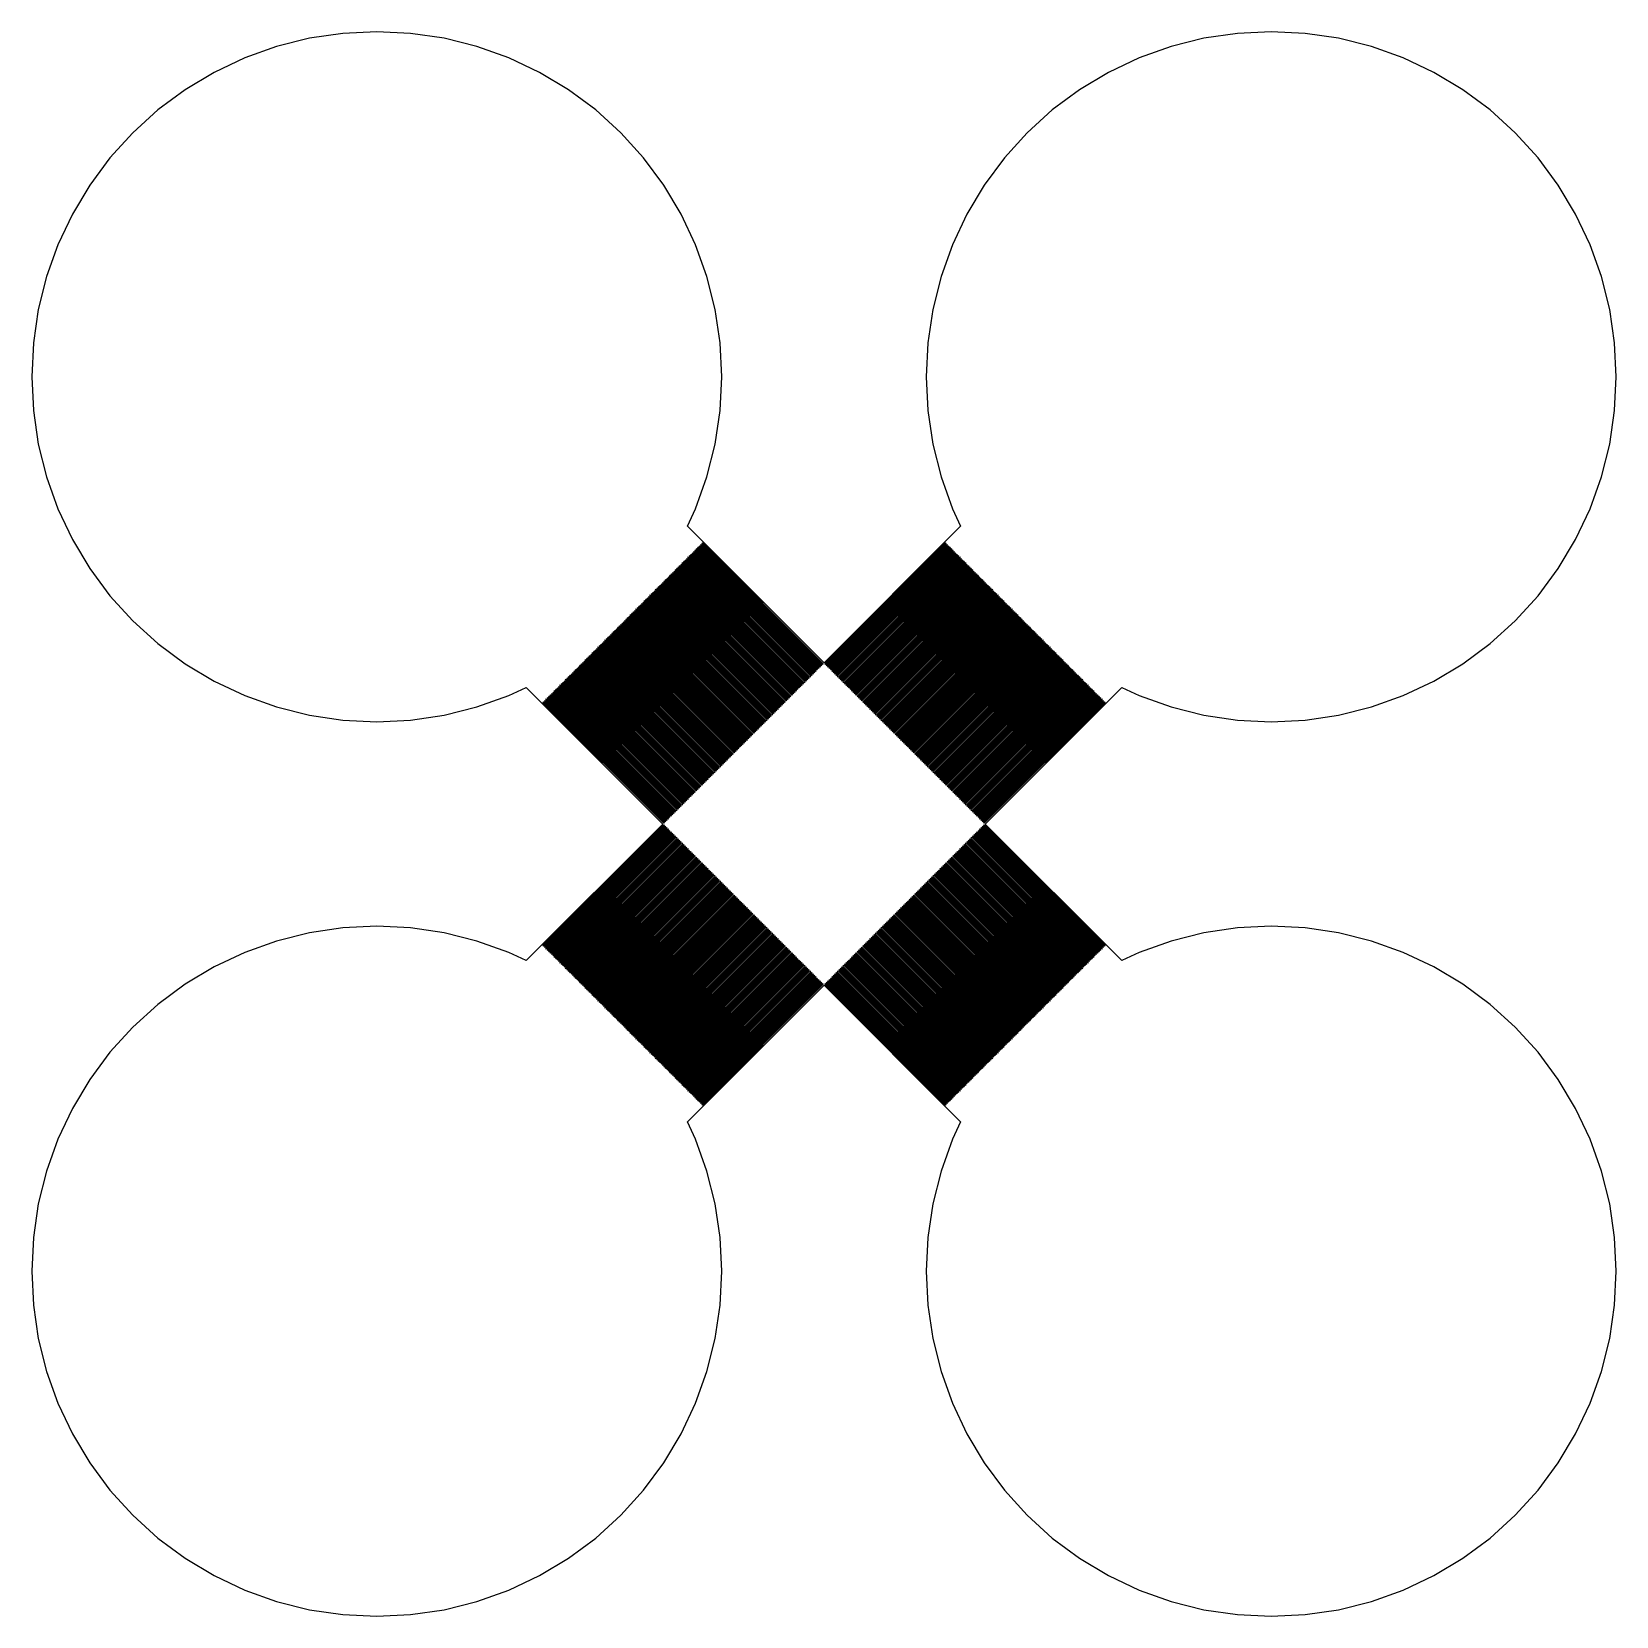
# Model space of a CAD drawing. Extents: x -8 to 8, y -8 to 8.
import ezdxf

# ---------------------------------------------------------------- set-up
doc = ezdxf.new("R2010")
doc.units = 0

msp = doc.modelspace()

# ---------------------------------------------------------------- linework, layer by layer
for p, q in [((-5.504, 7.818), (-5.825, 7.703)), ((-5.174, 7.901), (-5.504, 7.818)), ((-4.837, 7.95), (-5.174, 7.901)), ((-4.497, 7.967), (-4.837, 7.95)), ((-4.157, 7.95), (-4.497, 7.967)), ((-3.82, 7.901), (-4.157, 7.95)), ((-3.49, 7.818), (-3.82, 7.901)), ((-3.169, 7.703), (-3.49, 7.818)), ((3.49, 7.818), (3.169, 7.703)), ((3.82, 7.901), (3.49, 7.818)), ((4.157, 7.95), (3.82, 7.901)), ((4.497, 7.967), (4.157, 7.95)), ((4.837, 7.95), (4.497, 7.967)), ((5.174, 7.901), (4.837, 7.95)), ((5.504, 7.818), (5.174, 7.901)), ((5.825, 7.703), (5.504, 7.818)), ((-5.825, 7.703), (-6.133, 7.557)), ((-2.861, 7.557), (-3.169, 7.703)), ((3.169, 7.703), (2.861, 7.557)), ((6.133, 7.557), (5.825, 7.703)), ((-6.133, 7.557), (-6.425, 7.382)), ((-2.569, 7.382), (-2.861, 7.557)), ((2.861, 7.557), (2.569, 7.382)), ((6.425, 7.382), (6.133, 7.557)), ((-6.425, 7.382), (-6.699, 7.18)), ((-2.296, 7.18), (-2.569, 7.382)), ((2.569, 7.382), (2.296, 7.18)), ((6.699, 7.18), (6.425, 7.382)), ((-6.699, 7.18), (-6.951, 6.951)), ((-2.044, 6.951), (-2.296, 7.18)), ((2.296, 7.18), (2.044, 6.951)), ((6.951, 6.951), (6.699, 7.18)), ((-6.951, 6.951), (-7.18, 6.699)), ((-1.815, 6.699), (-2.044, 6.951)), ((2.044, 6.951), (1.815, 6.699)), ((7.18, 6.699), (6.951, 6.951)), ((-7.18, 6.699), (-7.382, 6.425)), ((-1.612, 6.425), (-1.815, 6.699)), ((1.815, 6.699), (1.612, 6.425)), ((7.382, 6.425), (7.18, 6.699)), ((-7.382, 6.425), (-7.557, 6.133)), ((-1.437, 6.133), (-1.612, 6.425)), ((1.612, 6.425), (1.437, 6.133)), ((7.557, 6.133), (7.382, 6.425)), ((-7.557, 6.133), (-7.703, 5.825)), ((-1.291, 5.825), (-1.437, 6.133)), ((1.437, 6.133), (1.291, 5.825)), ((7.703, 5.825), (7.557, 6.133)), ((-7.703, 5.825), (-7.818, 5.504)), ((-1.177, 5.504), (-1.291, 5.825)), ((1.291, 5.825), (1.177, 5.504)), ((7.818, 5.504), (7.703, 5.825)), ((-7.818, 5.504), (-7.901, 5.174)), ((-1.094, 5.174), (-1.177, 5.504)), ((1.177, 5.504), (1.094, 5.174)), ((7.901, 5.174), (7.818, 5.504)), ((-7.901, 5.174), (-7.95, 4.837)), ((-1.044, 4.837), (-1.094, 5.174)), ((1.094, 5.174), (1.044, 4.837)), ((7.95, 4.837), (7.901, 5.174)), ((-7.95, 4.837), (-7.967, 4.497)), ((-1.027, 4.497), (-1.044, 4.837)), ((1.044, 4.837), (1.027, 4.497)), ((7.967, 4.497), (7.95, 4.837)), ((-7.967, 4.497), (-7.95, 4.157)), ((-1.044, 4.157), (-1.027, 4.497)), ((1.027, 4.497), (1.044, 4.157)), ((7.95, 4.157), (7.967, 4.497)), ((-7.95, 4.157), (-7.901, 3.82)), ((-1.094, 3.82), (-1.044, 4.157)), ((1.044, 4.157), (1.094, 3.82)), ((7.901, 3.82), (7.95, 4.157)), ((-7.901, 3.82), (-7.818, 3.49)), ((-1.177, 3.49), (-1.094, 3.82)), ((1.094, 3.82), (1.177, 3.49)), ((7.818, 3.49), (7.901, 3.82)), ((-7.818, 3.49), (-7.703, 3.169)), ((-1.291, 3.169), (-1.177, 3.49)), ((1.177, 3.49), (1.291, 3.169)), ((7.703, 3.169), (7.818, 3.49)), ((-7.703, 3.169), (-7.557, 2.861)), ((-1.374, 2.994), (-1.291, 3.169)), ((1.291, 3.169), (1.374, 2.994)), ((7.557, 2.861), (7.703, 3.169)), ((0, 1.619), (-1.374, 2.994)), ((1.374, 2.994), (0, 1.619)), ((-7.557, 2.861), (-7.382, 2.569)), ((-1.341, 2.706), (-1.334, 2.713)), ((-1.334, 2.713), (-0.12, 1.499)), ((-1.327, 2.72), (-1.32, 2.727)), ((-0.113, 1.506), (-1.327, 2.72)), ((-1.32, 2.727), (-0.106, 1.513)), ((-1.313, 2.734), (-1.306, 2.741)), ((-0.099, 1.52), (-1.313, 2.734)), ((-1.306, 2.741), (-0.092, 1.527)), ((-1.299, 2.749), (-1.292, 2.756)), ((-0.085, 1.534), (-1.299, 2.749)), ((-1.292, 2.756), (-0.078, 1.541)), ((-1.285, 2.763), (-1.278, 2.77)), ((-0.071, 1.549), (-1.285, 2.763)), ((-1.278, 2.77), (-0.064, 1.556)), ((-1.271, 2.777), (-1.264, 2.784)), ((-0.057, 1.563), (-1.271, 2.777)), ((-1.264, 2.784), (-0.049, 1.57)), ((-1.257, 2.791), (-1.249, 2.798)), ((-0.042, 1.577), (-1.257, 2.791)), ((-1.249, 2.798), (-0.035, 1.584)), ((-1.242, 2.805), (-1.235, 2.812)), ((-0.028, 1.591), (-1.242, 2.805)), ((-1.235, 2.812), (-0.021, 1.598)), ((-1.228, 2.819), (-1.221, 2.826)), ((-0.014, 1.605), (-1.228, 2.819)), ((-1.221, 2.826), (-0.007, 1.612)), ((0.007, 1.612), (1.221, 2.826)), ((1.228, 2.819), (0.014, 1.605)), ((0.021, 1.598), (1.235, 2.812)), ((1.242, 2.805), (0.028, 1.591)), ((0.035, 1.584), (1.249, 2.798)), ((1.257, 2.791), (0.042, 1.577)), ((0.049, 1.57), (1.264, 2.784)), ((1.271, 2.777), (0.057, 1.563)), ((0.064, 1.556), (1.278, 2.77)), ((1.285, 2.763), (0.071, 1.549)), ((0.078, 1.541), (1.292, 2.756)), ((1.299, 2.749), (0.085, 1.534)), ((0.092, 1.527), (1.306, 2.741)), ((1.313, 2.734), (0.099, 1.52)), ((0.106, 1.513), (1.32, 2.727)), ((1.327, 2.72), (0.113, 1.506)), ((0.12, 1.499), (1.334, 2.713)), ((1.221, 2.826), (1.228, 2.819)), ((1.235, 2.812), (1.242, 2.805)), ((1.249, 2.798), (1.257, 2.791)), ((1.264, 2.784), (1.271, 2.777)), ((1.278, 2.77), (1.285, 2.763)), ((1.292, 2.756), (1.299, 2.749)), ((1.306, 2.741), (1.313, 2.734)), ((1.32, 2.727), (1.327, 2.72)), ((1.334, 2.713), (1.341, 2.706)), ((7.382, 2.569), (7.557, 2.861)), ((-7.382, 2.569), (-7.18, 2.296)), ((-1.497, 2.551), (-1.49, 2.558)), ((-0.283, 1.336), (-1.497, 2.551)), ((-1.49, 2.558), (-0.276, 1.343)), ((-1.483, 2.565), (-1.476, 2.572)), ((-0.269, 1.351), (-1.483, 2.565)), ((-1.476, 2.572), (-0.262, 1.358)), ((-1.469, 2.579), (-1.462, 2.586)), ((-0.255, 1.365), (-1.469, 2.579)), ((-1.462, 2.586), (-0.247, 1.372)), ((-1.455, 2.593), (-1.447, 2.6)), ((-0.24, 1.379), (-1.455, 2.593)), ((-1.447, 2.6), (-0.233, 1.386)), ((-1.44, 2.607), (-1.433, 2.614)), ((-0.226, 1.393), (-1.44, 2.607)), ((-1.433, 2.614), (-0.219, 1.4)), ((-1.426, 2.621), (-1.419, 2.628)), ((-0.212, 1.407), (-1.426, 2.621)), ((-1.419, 2.628), (-0.205, 1.414)), ((-1.412, 2.635), (-1.405, 2.642)), ((-0.198, 1.421), (-1.412, 2.635)), ((-1.405, 2.642), (-0.191, 1.428)), ((-1.398, 2.65), (-1.391, 2.657)), ((-0.184, 1.435), (-1.398, 2.65)), ((-1.391, 2.657), (-0.177, 1.442)), ((-1.384, 2.664), (-1.377, 2.671)), ((-0.17, 1.45), (-1.384, 2.664)), ((-1.377, 2.671), (-0.163, 1.457)), ((-1.37, 2.678), (-1.363, 2.685)), ((-0.156, 1.464), (-1.37, 2.678)), ((-1.363, 2.685), (-0.148, 1.471)), ((-1.356, 2.692), (-1.348, 2.699)), ((-0.141, 1.478), (-1.356, 2.692)), ((-1.348, 2.699), (-0.134, 1.485)), ((-0.127, 1.492), (-1.341, 2.706)), ((1.341, 2.706), (0.127, 1.492)), ((0.134, 1.485), (1.348, 2.699)), ((1.356, 2.692), (0.141, 1.478)), ((0.148, 1.471), (1.363, 2.685)), ((1.37, 2.678), (0.156, 1.464)), ((0.163, 1.457), (1.377, 2.671)), ((1.384, 2.664), (0.17, 1.45)), ((0.177, 1.442), (1.391, 2.657)), ((1.398, 2.65), (0.184, 1.435)), ((0.191, 1.428), (1.405, 2.642)), ((1.412, 2.635), (0.198, 1.421)), ((0.205, 1.414), (1.419, 2.628)), ((1.426, 2.621), (0.212, 1.407)), ((0.219, 1.4), (1.433, 2.614)), ((1.44, 2.607), (0.226, 1.393)), ((0.233, 1.386), (1.447, 2.6)), ((1.455, 2.593), (0.24, 1.379)), ((0.247, 1.372), (1.462, 2.586)), ((1.469, 2.579), (0.255, 1.365)), ((0.262, 1.358), (1.476, 2.572)), ((1.483, 2.565), (0.269, 1.351)), ((0.276, 1.343), (1.49, 2.558)), ((1.497, 2.551), (0.283, 1.336)), ((1.348, 2.699), (1.356, 2.692)), ((1.363, 2.685), (1.37, 2.678)), ((1.377, 2.671), (1.384, 2.664)), ((1.391, 2.657), (1.398, 2.65)), ((1.405, 2.642), (1.412, 2.635)), ((1.419, 2.628), (1.426, 2.621)), ((1.433, 2.614), (1.44, 2.607)), ((1.447, 2.6), (1.455, 2.593)), ((1.462, 2.586), (1.469, 2.579)), ((1.476, 2.572), (1.483, 2.565)), ((1.49, 2.558), (1.497, 2.551)), ((7.18, 2.296), (7.382, 2.569)), ((-1.653, 2.395), (-1.645, 2.402)), ((-0.438, 1.181), (-1.653, 2.395)), ((-1.645, 2.402), (-0.431, 1.188)), ((-1.638, 2.409), (-1.631, 2.416)), ((-0.424, 1.195), (-1.638, 2.409)), ((-1.631, 2.416), (-0.417, 1.202)), ((-1.624, 2.423), (-1.617, 2.43)), ((-0.41, 1.209), (-1.624, 2.423)), ((-1.617, 2.43), (-0.403, 1.216)), ((-1.61, 2.437), (-1.603, 2.444)), ((-0.396, 1.223), (-1.61, 2.437)), ((-1.603, 2.444), (-0.389, 1.23)), ((-1.596, 2.452), (-1.589, 2.459)), ((-0.382, 1.237), (-1.596, 2.452)), ((-1.589, 2.459), (-0.375, 1.244)), ((-1.582, 2.466), (-1.575, 2.473)), ((-0.368, 1.252), (-1.582, 2.466)), ((-1.575, 2.473), (-0.361, 1.259)), ((-1.568, 2.48), (-1.561, 2.487)), ((-0.354, 1.266), (-1.568, 2.48)), ((-1.561, 2.487), (-0.346, 1.273)), ((-1.554, 2.494), (-1.546, 2.501)), ((-0.339, 1.28), (-1.554, 2.494)), ((-1.546, 2.501), (-0.332, 1.287)), ((-1.539, 2.508), (-1.532, 2.515)), ((-0.325, 1.294), (-1.539, 2.508)), ((-1.532, 2.515), (-0.318, 1.301)), ((-1.525, 2.522), (-1.518, 2.529)), ((-0.311, 1.308), (-1.525, 2.522)), ((-1.518, 2.529), (-0.304, 1.315)), ((-1.511, 2.536), (-1.504, 2.543)), ((-0.297, 1.322), (-1.511, 2.536)), ((-1.504, 2.543), (-0.29, 1.329)), ((0.29, 1.329), (1.504, 2.543)), ((1.511, 2.536), (0.297, 1.322)), ((0.304, 1.315), (1.518, 2.529)), ((1.525, 2.522), (0.311, 1.308)), ((0.318, 1.301), (1.532, 2.515)), ((1.539, 2.508), (0.325, 1.294)), ((0.332, 1.287), (1.546, 2.501)), ((1.554, 2.494), (0.339, 1.28)), ((0.346, 1.273), (1.561, 2.487)), ((1.568, 2.48), (0.354, 1.266)), ((0.361, 1.259), (1.575, 2.473)), ((1.582, 2.466), (0.368, 1.252)), ((0.375, 1.244), (1.589, 2.459)), ((1.596, 2.452), (0.382, 1.237)), ((0.389, 1.23), (1.603, 2.444)), ((1.61, 2.437), (0.396, 1.223)), ((0.403, 1.216), (1.617, 2.43)), ((1.624, 2.423), (0.41, 1.209)), ((0.417, 1.202), (1.631, 2.416)), ((1.638, 2.409), (0.424, 1.195)), ((0.431, 1.188), (1.645, 2.402)), ((1.653, 2.395), (0.438, 1.181)), ((1.504, 2.543), (1.511, 2.536)), ((1.518, 2.529), (1.525, 2.522)), ((1.532, 2.515), (1.539, 2.508)), ((1.546, 2.501), (1.554, 2.494)), ((1.561, 2.487), (1.568, 2.48)), ((1.575, 2.473), (1.582, 2.466)), ((1.589, 2.459), (1.596, 2.452)), ((1.603, 2.444), (1.61, 2.437)), ((1.617, 2.43), (1.624, 2.423)), ((1.631, 2.416), (1.638, 2.409)), ((1.645, 2.402), (1.653, 2.395)), ((-7.18, 2.296), (-6.951, 2.044)), ((-1.822, 2.225), (-1.815, 2.232)), ((-1.815, 2.232), (-0.601, 1.018)), ((-1.808, 2.239), (-1.801, 2.246)), ((-0.594, 1.025), (-1.808, 2.239)), ((-1.801, 2.246), (-0.587, 1.032)), ((-1.794, 2.254), (-1.787, 2.261)), ((-0.58, 1.039), (-1.794, 2.254)), ((-1.787, 2.261), (-0.573, 1.046)), ((-1.78, 2.268), (-1.773, 2.275)), ((-0.566, 1.054), (-1.78, 2.268)), ((-1.773, 2.275), (-0.559, 1.061)), ((-1.766, 2.282), (-1.759, 2.289)), ((-0.552, 1.068), (-1.766, 2.282)), ((-1.759, 2.289), (-0.544, 1.075)), ((-1.752, 2.296), (-1.744, 2.303)), ((-0.537, 1.082), (-1.752, 2.296)), ((-1.744, 2.303), (-0.53, 1.089)), ((-1.737, 2.31), (-1.73, 2.317)), ((-0.523, 1.096), (-1.737, 2.31)), ((-1.73, 2.317), (-0.516, 1.103)), ((-1.723, 2.324), (-1.716, 2.331)), ((-0.509, 1.11), (-1.723, 2.324)), ((-1.716, 2.331), (-0.502, 1.117)), ((-1.709, 2.338), (-1.702, 2.345)), ((-0.495, 1.124), (-1.709, 2.338)), ((-1.702, 2.345), (-0.488, 1.131)), ((-1.695, 2.353), (-1.688, 2.36)), ((-0.481, 1.138), (-1.695, 2.353)), ((-1.688, 2.36), (-0.474, 1.145)), ((-1.681, 2.367), (-1.674, 2.374)), ((-0.467, 1.153), (-1.681, 2.367)), ((-1.674, 2.374), (-0.46, 1.16)), ((-1.667, 2.381), (-1.66, 2.388)), ((-0.453, 1.167), (-1.667, 2.381)), ((-1.66, 2.388), (-0.445, 1.174)), ((0.445, 1.174), (1.66, 2.388)), ((1.667, 2.381), (0.453, 1.167)), ((0.46, 1.16), (1.674, 2.374)), ((1.681, 2.367), (0.467, 1.153)), ((0.474, 1.145), (1.688, 2.36)), ((1.695, 2.353), (0.481, 1.138)), ((0.488, 1.131), (1.702, 2.345)), ((1.709, 2.338), (0.495, 1.124)), ((0.502, 1.117), (1.716, 2.331)), ((1.723, 2.324), (0.509, 1.11)), ((0.516, 1.103), (1.73, 2.317)), ((1.737, 2.31), (0.523, 1.096)), ((0.53, 1.089), (1.744, 2.303)), ((1.752, 2.296), (0.537, 1.082)), ((0.544, 1.075), (1.759, 2.289)), ((1.766, 2.282), (0.552, 1.068)), ((0.559, 1.061), (1.773, 2.275)), ((1.78, 2.268), (0.566, 1.054)), ((0.573, 1.046), (1.787, 2.261)), ((1.794, 2.254), (0.58, 1.039)), ((0.587, 1.032), (1.801, 2.246)), ((1.808, 2.239), (0.594, 1.025)), ((0.601, 1.018), (1.815, 2.232)), ((1.66, 2.388), (1.667, 2.381)), ((1.674, 2.374), (1.681, 2.367)), ((1.688, 2.36), (1.695, 2.353)), ((1.702, 2.345), (1.709, 2.338)), ((1.716, 2.331), (1.723, 2.324)), ((1.73, 2.317), (1.737, 2.31)), ((1.744, 2.303), (1.752, 2.296)), ((1.759, 2.289), (1.766, 2.282)), ((1.773, 2.275), (1.78, 2.268)), ((1.787, 2.261), (1.794, 2.254)), ((1.801, 2.246), (1.808, 2.239)), ((1.815, 2.232), (1.822, 2.225)), ((6.951, 2.044), (7.18, 2.296)), ((-1.978, 2.07), (-1.971, 2.077)), ((-1.971, 2.077), (-0.757, 0.863)), ((-1.964, 2.084), (-1.957, 2.091)), ((-0.75, 0.87), (-1.964, 2.084)), ((-1.957, 2.091), (-0.742, 0.877)), ((-1.95, 2.098), (-1.942, 2.105)), ((-0.735, 0.884), (-1.95, 2.098)), ((-1.942, 2.105), (-0.728, 0.891)), ((-1.935, 2.112), (-1.928, 2.119)), ((-0.721, 0.898), (-1.935, 2.112)), ((-1.928, 2.119), (-0.714, 0.905)), ((-1.921, 2.126), (-1.914, 2.133)), ((-0.707, 0.912), (-1.921, 2.126)), ((-1.914, 2.133), (-0.7, 0.919)), ((-1.907, 2.14), (-1.9, 2.147)), ((-0.693, 0.926), (-1.907, 2.14)), ((-1.9, 2.147), (-0.686, 0.933)), ((-1.893, 2.155), (-1.886, 2.162)), ((-0.679, 0.94), (-1.893, 2.155)), ((-1.886, 2.162), (-0.672, 0.948)), ((-1.879, 2.169), (-1.872, 2.176)), ((-0.665, 0.955), (-1.879, 2.169)), ((-1.872, 2.176), (-0.658, 0.962)), ((-1.865, 2.183), (-1.858, 2.19)), ((-0.651, 0.969), (-1.865, 2.183)), ((-1.858, 2.19), (-0.643, 0.976)), ((-1.851, 2.197), (-1.843, 2.204)), ((-0.636, 0.983), (-1.851, 2.197)), ((-1.843, 2.204), (-0.629, 0.99)), ((-1.836, 2.211), (-1.829, 2.218)), ((-0.622, 0.997), (-1.836, 2.211)), ((-1.829, 2.218), (-0.615, 1.004)), ((-0.608, 1.011), (-1.822, 2.225)), ((1.822, 2.225), (0.608, 1.011)), ((0.615, 1.004), (1.829, 2.218)), ((1.836, 2.211), (0.622, 0.997)), ((0.629, 0.99), (1.843, 2.204)), ((1.851, 2.197), (0.636, 0.983)), ((0.643, 0.976), (1.858, 2.19)), ((1.865, 2.183), (0.651, 0.969)), ((0.658, 0.962), (1.872, 2.176)), ((1.879, 2.169), (0.665, 0.955)), ((0.672, 0.948), (1.886, 2.162)), ((1.893, 2.155), (0.679, 0.94)), ((0.686, 0.933), (1.9, 2.147)), ((1.907, 2.14), (0.693, 0.926)), ((0.7, 0.919), (1.914, 2.133)), ((1.921, 2.126), (0.707, 0.912)), ((0.714, 0.905), (1.928, 2.119)), ((1.935, 2.112), (0.721, 0.898)), ((0.728, 0.891), (1.942, 2.105)), ((1.95, 2.098), (0.735, 0.884)), ((0.742, 0.877), (1.957, 2.091)), ((1.964, 2.084), (0.75, 0.87)), ((0.757, 0.863), (1.971, 2.077)), ((1.829, 2.218), (1.836, 2.211)), ((1.843, 2.204), (1.851, 2.197)), ((1.858, 2.19), (1.865, 2.183)), ((1.872, 2.176), (1.879, 2.169)), ((1.886, 2.162), (1.893, 2.155)), ((1.9, 2.147), (1.907, 2.14)), ((1.914, 2.133), (1.921, 2.126)), ((1.928, 2.119), (1.935, 2.112)), ((1.942, 2.105), (1.95, 2.098)), ((1.957, 2.091), (1.964, 2.084)), ((1.971, 2.077), (1.978, 2.07)), ((-6.951, 2.044), (-6.699, 1.815)), ((-2.133, 1.914), (-2.126, 1.921)), ((-0.919, 0.7), (-2.133, 1.914)), ((-2.126, 1.921), (-0.912, 0.707)), ((-2.119, 1.928), (-2.112, 1.935)), ((-0.905, 0.714), (-2.119, 1.928)), ((-2.112, 1.935), (-0.898, 0.721)), ((-2.105, 1.942), (-2.098, 1.95)), ((-0.891, 0.728), (-2.105, 1.942)), ((-2.098, 1.95), (-0.884, 0.735)), ((-2.091, 1.957), (-2.084, 1.964)), ((-0.877, 0.742), (-2.091, 1.957)), ((-2.084, 1.964), (-0.87, 0.75)), ((-2.077, 1.971), (-2.07, 1.978)), ((-0.863, 0.757), (-2.077, 1.971)), ((-2.07, 1.978), (-0.856, 0.764)), ((-2.063, 1.985), (-2.056, 1.992)), ((-0.849, 0.771), (-2.063, 1.985)), ((-2.056, 1.992), (-0.841, 0.778)), ((-2.048, 1.999), (-2.041, 2.006)), ((-0.834, 0.785), (-2.048, 1.999)), ((-2.041, 2.006), (-0.827, 0.792)), ((-2.034, 2.013), (-2.027, 2.02)), ((-0.82, 0.799), (-2.034, 2.013)), ((-2.027, 2.02), (-0.813, 0.806)), ((-2.02, 2.027), (-2.013, 2.034)), ((-0.806, 0.813), (-2.02, 2.027)), ((-2.013, 2.034), (-0.799, 0.82)), ((-2.006, 2.041), (-1.999, 2.048)), ((-0.792, 0.827), (-2.006, 2.041)), ((-1.999, 2.048), (-0.785, 0.834)), ((-1.992, 2.056), (-1.985, 2.063)), ((-0.778, 0.841), (-1.992, 2.056)), ((-1.985, 2.063), (-0.771, 0.849)), ((-0.764, 0.856), (-1.978, 2.07)), ((1.978, 2.07), (0.764, 0.856)), ((0.771, 0.849), (1.985, 2.063)), ((1.992, 2.056), (0.778, 0.841)), ((0.785, 0.834), (1.999, 2.048)), ((2.006, 2.041), (0.792, 0.827)), ((0.799, 0.82), (2.013, 2.034)), ((2.02, 2.027), (0.806, 0.813)), ((0.813, 0.806), (2.027, 2.02)), ((2.034, 2.013), (0.82, 0.799)), ((0.827, 0.792), (2.041, 2.006)), ((2.048, 1.999), (0.834, 0.785)), ((0.841, 0.778), (2.056, 1.992)), ((2.063, 1.985), (0.849, 0.771)), ((0.856, 0.764), (2.07, 1.978)), ((2.077, 1.971), (0.863, 0.757)), ((0.87, 0.75), (2.084, 1.964)), ((2.091, 1.957), (0.877, 0.742)), ((0.884, 0.735), (2.098, 1.95)), ((2.105, 1.942), (0.891, 0.728)), ((0.898, 0.721), (2.112, 1.935)), ((2.119, 1.928), (0.905, 0.714)), ((0.912, 0.707), (2.126, 1.921)), ((2.133, 1.914), (0.919, 0.7)), ((1.985, 2.063), (1.992, 2.056)), ((1.999, 2.048), (2.006, 2.041)), ((2.013, 2.034), (2.02, 2.027)), ((2.027, 2.02), (2.034, 2.013)), ((2.041, 2.006), (2.048, 1.999)), ((2.056, 1.992), (2.063, 1.985)), ((2.07, 1.978), (2.077, 1.971)), ((2.084, 1.964), (2.091, 1.957)), ((2.098, 1.95), (2.105, 1.942)), ((2.112, 1.935), (2.119, 1.928)), ((2.126, 1.921), (2.133, 1.914)), ((6.699, 1.815), (6.951, 2.044)), ((-6.699, 1.815), (-6.425, 1.612)), ((-2.289, 1.759), (-2.282, 1.766)), ((-1.075, 0.544), (-2.289, 1.759)), ((-2.282, 1.766), (-1.068, 0.552)), ((-2.275, 1.773), (-2.268, 1.78)), ((-1.061, 0.559), (-2.275, 1.773)), ((-2.268, 1.78), (-1.054, 0.566)), ((-2.261, 1.787), (-2.254, 1.794)), ((-1.046, 0.573), (-2.261, 1.787)), ((-2.254, 1.794), (-1.039, 0.58)), ((-2.246, 1.801), (-2.239, 1.808)), ((-1.032, 0.587), (-2.246, 1.801)), ((-2.239, 1.808), (-1.025, 0.594)), ((-2.232, 1.815), (-2.225, 1.822)), ((-1.018, 0.601), (-2.232, 1.815)), ((-2.225, 1.822), (-1.011, 0.608)), ((-2.218, 1.829), (-2.211, 1.836)), ((-1.004, 0.615), (-2.218, 1.829)), ((-2.211, 1.836), (-0.997, 0.622)), ((-2.204, 1.843), (-2.197, 1.851)), ((-0.99, 0.629), (-2.204, 1.843)), ((-2.197, 1.851), (-0.983, 0.636)), ((-2.19, 1.858), (-2.183, 1.865)), ((-0.976, 0.643), (-2.19, 1.858)), ((-2.183, 1.865), (-0.969, 0.651)), ((-2.176, 1.872), (-2.169, 1.879)), ((-0.962, 0.658), (-2.176, 1.872)), ((-2.169, 1.879), (-0.955, 0.665)), ((-2.162, 1.886), (-2.155, 1.893)), ((-0.948, 0.672), (-2.162, 1.886)), ((-2.155, 1.893), (-0.94, 0.679)), ((-2.147, 1.9), (-2.14, 1.907)), ((-0.933, 0.686), (-2.147, 1.9)), ((-2.14, 1.907), (-0.926, 0.693)), ((0.926, 0.693), (2.14, 1.907)), ((2.147, 1.9), (0.933, 0.686)), ((0.94, 0.679), (2.155, 1.893)), ((2.162, 1.886), (0.948, 0.672)), ((0.955, 0.665), (2.169, 1.879)), ((2.176, 1.872), (0.962, 0.658)), ((0.969, 0.651), (2.183, 1.865)), ((2.19, 1.858), (0.976, 0.643)), ((0.983, 0.636), (2.197, 1.851)), ((2.204, 1.843), (0.99, 0.629)), ((0.997, 0.622), (2.211, 1.836)), ((2.218, 1.829), (1.004, 0.615)), ((1.011, 0.608), (2.225, 1.822)), ((2.232, 1.815), (1.018, 0.601)), ((1.025, 0.594), (2.239, 1.808)), ((2.246, 1.801), (1.032, 0.587)), ((1.039, 0.58), (2.254, 1.794)), ((2.261, 1.787), (1.046, 0.573)), ((1.054, 0.566), (2.268, 1.78)), ((2.275, 1.773), (1.061, 0.559)), ((1.068, 0.552), (2.282, 1.766)), ((2.289, 1.759), (1.075, 0.544)), ((2.14, 1.907), (2.147, 1.9)), ((2.155, 1.893), (2.162, 1.886)), ((2.169, 1.879), (2.176, 1.872)), ((2.183, 1.865), (2.19, 1.858)), ((2.197, 1.851), (2.204, 1.843)), ((2.211, 1.836), (2.218, 1.829)), ((2.225, 1.822), (2.232, 1.815)), ((2.239, 1.808), (2.246, 1.801)), ((2.254, 1.794), (2.261, 1.787)), ((2.268, 1.78), (2.275, 1.773)), ((2.282, 1.766), (2.289, 1.759)), ((6.425, 1.612), (6.699, 1.815)), ((-6.425, 1.612), (-6.133, 1.437)), ((-2.459, 1.589), (-2.452, 1.596)), ((-2.452, 1.596), (-1.237, 0.382)), ((-2.444, 1.603), (-2.437, 1.61)), ((-1.23, 0.389), (-2.444, 1.603)), ((-2.437, 1.61), (-1.223, 0.396)), ((-2.43, 1.617), (-2.423, 1.624)), ((-1.216, 0.403), (-2.43, 1.617)), ((-2.423, 1.624), (-1.209, 0.41)), ((-2.416, 1.631), (-2.409, 1.638)), ((-1.202, 0.417), (-2.416, 1.631)), ((-2.409, 1.638), (-1.195, 0.424)), ((-2.402, 1.645), (-2.395, 1.653)), ((-1.188, 0.431), (-2.402, 1.645)), ((-2.395, 1.653), (-1.181, 0.438)), ((-2.388, 1.66), (-2.381, 1.667)), ((-1.174, 0.445), (-2.388, 1.66)), ((-2.381, 1.667), (-1.167, 0.453)), ((-2.374, 1.674), (-2.367, 1.681)), ((-1.16, 0.46), (-2.374, 1.674)), ((-2.367, 1.681), (-1.153, 0.467)), ((-2.36, 1.688), (-2.353, 1.695)), ((-1.145, 0.474), (-2.36, 1.688)), ((-2.353, 1.695), (-1.138, 0.481)), ((-2.345, 1.702), (-2.338, 1.709)), ((-1.131, 0.488), (-2.345, 1.702)), ((-2.338, 1.709), (-1.124, 0.495)), ((-2.331, 1.716), (-2.324, 1.723)), ((-1.117, 0.502), (-2.331, 1.716)), ((-2.324, 1.723), (-1.11, 0.509)), ((-2.317, 1.73), (-2.31, 1.737)), ((-1.103, 0.516), (-2.317, 1.73)), ((-2.31, 1.737), (-1.096, 0.523)), ((-2.303, 1.744), (-2.296, 1.752)), ((-1.089, 0.53), (-2.303, 1.744)), ((-2.296, 1.752), (-1.082, 0.537)), ((-0.021, 1.598), (-0.028, 1.591)), ((-0.007, 1.612), (-0.014, 1.605)), ((0.014, 1.605), (0.007, 1.612)), ((0.028, 1.591), (0.021, 1.598)), ((1.082, 0.537), (2.296, 1.752)), ((2.303, 1.744), (1.089, 0.53)), ((1.096, 0.523), (2.31, 1.737)), ((2.317, 1.73), (1.103, 0.516)), ((1.11, 0.509), (2.324, 1.723)), ((2.331, 1.716), (1.117, 0.502)), ((1.124, 0.495), (2.338, 1.709)), ((2.345, 1.702), (1.131, 0.488)), ((1.138, 0.481), (2.353, 1.695)), ((2.36, 1.688), (1.145, 0.474)), ((1.153, 0.467), (2.367, 1.681)), ((2.374, 1.674), (1.16, 0.46)), ((1.167, 0.453), (2.381, 1.667)), ((2.388, 1.66), (1.174, 0.445)), ((1.181, 0.438), (2.395, 1.653)), ((2.402, 1.645), (1.188, 0.431)), ((1.195, 0.424), (2.409, 1.638)), ((2.416, 1.631), (1.202, 0.417)), ((1.209, 0.41), (2.423, 1.624)), ((2.43, 1.617), (1.216, 0.403)), ((1.223, 0.396), (2.437, 1.61)), ((2.444, 1.603), (1.23, 0.389)), ((1.237, 0.382), (2.452, 1.596)), ((2.296, 1.752), (2.303, 1.744)), ((2.31, 1.737), (2.317, 1.73)), ((2.324, 1.723), (2.331, 1.716)), ((2.338, 1.709), (2.345, 1.702)), ((2.353, 1.695), (2.36, 1.688)), ((2.367, 1.681), (2.374, 1.674)), ((2.381, 1.667), (2.388, 1.66)), ((2.395, 1.653), (2.402, 1.645)), ((2.409, 1.638), (2.416, 1.631)), ((2.423, 1.624), (2.43, 1.617)), ((2.437, 1.61), (2.444, 1.603)), ((2.452, 1.596), (2.459, 1.589)), ((6.133, 1.437), (6.425, 1.612)), ((-6.133, 1.437), (-5.825, 1.291)), ((-2.614, 1.433), (-2.607, 1.44)), ((-2.607, 1.44), (-1.393, 0.226)), ((-2.6, 1.447), (-2.593, 1.455)), ((-1.386, 0.233), (-2.6, 1.447)), ((-2.593, 1.455), (-1.379, 0.24)), ((-2.586, 1.462), (-2.579, 1.469)), ((-1.372, 0.247), (-2.586, 1.462)), ((-2.579, 1.469), (-1.365, 0.255)), ((-2.572, 1.476), (-2.565, 1.483)), ((-1.358, 0.262), (-2.572, 1.476)), ((-2.565, 1.483), (-1.351, 0.269)), ((-2.558, 1.49), (-2.551, 1.497)), ((-1.343, 0.276), (-2.558, 1.49)), ((-2.551, 1.497), (-1.336, 0.283)), ((-2.543, 1.504), (-2.536, 1.511)), ((-1.329, 0.29), (-2.543, 1.504)), ((-2.536, 1.511), (-1.322, 0.297)), ((-2.529, 1.518), (-2.522, 1.525)), ((-1.315, 0.304), (-2.529, 1.518)), ((-2.522, 1.525), (-1.308, 0.311)), ((-2.515, 1.532), (-2.508, 1.539)), ((-1.301, 0.318), (-2.515, 1.532)), ((-2.508, 1.539), (-1.294, 0.325)), ((-2.501, 1.546), (-2.494, 1.554)), ((-1.287, 0.332), (-2.501, 1.546)), ((-2.494, 1.554), (-1.28, 0.339)), ((-2.487, 1.561), (-2.48, 1.568)), ((-1.273, 0.346), (-2.487, 1.561)), ((-2.48, 1.568), (-1.266, 0.354)), ((-2.473, 1.575), (-2.466, 1.582)), ((-1.259, 0.361), (-2.473, 1.575)), ((-2.466, 1.582), (-1.252, 0.368)), ((-1.244, 0.375), (-2.459, 1.589)), ((-0.177, 1.442), (-0.184, 1.435)), ((-0.163, 1.457), (-0.17, 1.45)), ((-0.148, 1.471), (-0.156, 1.464)), ((-0.134, 1.485), (-0.141, 1.478)), ((-0.12, 1.499), (-0.127, 1.492)), ((-0.106, 1.513), (-0.113, 1.506)), ((-0.092, 1.527), (-0.099, 1.52)), ((-0.078, 1.541), (-0.085, 1.534)), ((-0.064, 1.556), (-0.071, 1.549)), ((-0.049, 1.57), (-0.057, 1.563)), ((-0.035, 1.584), (-0.042, 1.577)), ((0.042, 1.577), (0.035, 1.584)), ((0.057, 1.563), (0.049, 1.57)), ((0.071, 1.549), (0.064, 1.556)), ((0.085, 1.534), (0.078, 1.541)), ((0.099, 1.52), (0.092, 1.527)), ((0.113, 1.506), (0.106, 1.513)), ((0.127, 1.492), (0.12, 1.499)), ((0.141, 1.478), (0.134, 1.485)), ((0.156, 1.464), (0.148, 1.471)), ((0.17, 1.45), (0.163, 1.457)), ((0.184, 1.435), (0.177, 1.442)), ((2.459, 1.589), (1.244, 0.375)), ((1.252, 0.368), (2.466, 1.582)), ((2.473, 1.575), (1.259, 0.361)), ((1.266, 0.354), (2.48, 1.568)), ((2.487, 1.561), (1.273, 0.346)), ((1.28, 0.339), (2.494, 1.554)), ((2.501, 1.546), (1.287, 0.332)), ((1.294, 0.325), (2.508, 1.539)), ((2.515, 1.532), (1.301, 0.318)), ((1.308, 0.311), (2.522, 1.525)), ((2.529, 1.518), (1.315, 0.304)), ((1.322, 0.297), (2.536, 1.511)), ((2.543, 1.504), (1.329, 0.29)), ((1.336, 0.283), (2.551, 1.497)), ((2.558, 1.49), (1.343, 0.276)), ((1.351, 0.269), (2.565, 1.483)), ((2.572, 1.476), (1.358, 0.262)), ((1.365, 0.255), (2.579, 1.469)), ((2.586, 1.462), (1.372, 0.247)), ((1.379, 0.24), (2.593, 1.455)), ((2.6, 1.447), (1.386, 0.233)), ((1.393, 0.226), (2.607, 1.44)), ((2.466, 1.582), (2.473, 1.575)), ((2.48, 1.568), (2.487, 1.561)), ((2.494, 1.554), (2.501, 1.546)), ((2.508, 1.539), (2.515, 1.532)), ((2.522, 1.525), (2.529, 1.518)), ((2.536, 1.511), (2.543, 1.504)), ((2.551, 1.497), (2.558, 1.49)), ((2.565, 1.483), (2.572, 1.476)), ((2.579, 1.469), (2.586, 1.462)), ((2.593, 1.455), (2.6, 1.447)), ((2.607, 1.44), (2.614, 1.433)), ((5.825, 1.291), (6.133, 1.437)), ((-5.825, 1.291), (-5.504, 1.177)), ((-3.49, 1.177), (-3.169, 1.291)), ((-3.169, 1.291), (-2.994, 1.374)), ((-2.994, 1.374), (-1.619, 0)), ((-2.77, 1.278), (-2.763, 1.285)), ((-1.556, 0.064), (-2.77, 1.278)), ((-2.763, 1.285), (-1.549, 0.071)), ((-2.756, 1.292), (-2.749, 1.299)), ((-1.541, 0.078), (-2.756, 1.292)), ((-2.749, 1.299), (-1.534, 0.085)), ((-2.741, 1.306), (-2.734, 1.313)), ((-1.527, 0.092), (-2.741, 1.306)), ((-2.734, 1.313), (-1.52, 0.099)), ((-2.727, 1.32), (-2.72, 1.327)), ((-1.513, 0.106), (-2.727, 1.32)), ((-2.72, 1.327), (-1.506, 0.113)), ((-2.713, 1.334), (-2.706, 1.341)), ((-1.499, 0.12), (-2.713, 1.334)), ((-2.706, 1.341), (-1.492, 0.127)), ((-2.699, 1.348), (-2.692, 1.356)), ((-1.485, 0.134), (-2.699, 1.348)), ((-2.692, 1.356), (-1.478, 0.141)), ((-2.685, 1.363), (-2.678, 1.37)), ((-1.471, 0.148), (-2.685, 1.363)), ((-2.678, 1.37), (-1.464, 0.156)), ((-2.671, 1.377), (-2.664, 1.384)), ((-1.457, 0.163), (-2.671, 1.377)), ((-2.664, 1.384), (-1.45, 0.17)), ((-2.657, 1.391), (-2.65, 1.398)), ((-1.442, 0.177), (-2.657, 1.391)), ((-2.65, 1.398), (-1.435, 0.184)), ((-2.642, 1.405), (-2.635, 1.412)), ((-1.428, 0.191), (-2.642, 1.405)), ((-2.635, 1.412), (-1.421, 0.198)), ((-2.628, 1.419), (-2.621, 1.426)), ((-1.414, 0.205), (-2.628, 1.419)), ((-2.621, 1.426), (-1.407, 0.212)), ((-1.4, 0.219), (-2.614, 1.433)), ((-0.332, 1.287), (-0.339, 1.28)), ((-0.318, 1.301), (-0.325, 1.294)), ((-0.304, 1.315), (-0.311, 1.308)), ((-0.29, 1.329), (-0.297, 1.322)), ((-0.276, 1.343), (-0.283, 1.336)), ((-0.262, 1.358), (-0.269, 1.351)), ((-0.247, 1.372), (-0.255, 1.365)), ((-0.233, 1.386), (-0.24, 1.379)), ((-0.219, 1.4), (-0.226, 1.393)), ((-0.205, 1.414), (-0.212, 1.407)), ((-0.191, 1.428), (-0.198, 1.421)), ((0.198, 1.421), (0.191, 1.428)), ((0.212, 1.407), (0.205, 1.414)), ((0.226, 1.393), (0.219, 1.4)), ((0.24, 1.379), (0.233, 1.386)), ((0.255, 1.365), (0.247, 1.372)), ((0.269, 1.351), (0.262, 1.358)), ((0.283, 1.336), (0.276, 1.343)), ((0.297, 1.322), (0.29, 1.329)), ((0.311, 1.308), (0.304, 1.315)), ((0.325, 1.294), (0.318, 1.301)), ((0.339, 1.28), (0.332, 1.287)), ((2.614, 1.433), (1.4, 0.219)), ((1.407, 0.212), (2.621, 1.426)), ((2.628, 1.419), (1.414, 0.205)), ((1.421, 0.198), (2.635, 1.412)), ((2.642, 1.405), (1.428, 0.191)), ((1.435, 0.184), (2.65, 1.398)), ((2.657, 1.391), (1.442, 0.177)), ((1.45, 0.17), (2.664, 1.384)), ((2.671, 1.377), (1.457, 0.163)), ((1.464, 0.156), (2.678, 1.37)), ((2.685, 1.363), (1.471, 0.148)), ((1.478, 0.141), (2.692, 1.356)), ((2.699, 1.348), (1.485, 0.134)), ((1.492, 0.127), (2.706, 1.341)), ((2.713, 1.334), (1.499, 0.12)), ((1.506, 0.113), (2.72, 1.327)), ((2.727, 1.32), (1.513, 0.106)), ((1.52, 0.099), (2.734, 1.313)), ((2.741, 1.306), (1.527, 0.092)), ((1.534, 0.085), (2.749, 1.299)), ((2.756, 1.292), (1.541, 0.078)), ((1.549, 0.071), (2.763, 1.285)), ((2.77, 1.278), (1.556, 0.064)), ((1.619, 0), (2.994, 1.374)), ((2.621, 1.426), (2.628, 1.419)), ((2.635, 1.412), (2.642, 1.405)), ((2.65, 1.398), (2.657, 1.391)), ((2.664, 1.384), (2.671, 1.377)), ((2.678, 1.37), (2.685, 1.363)), ((2.692, 1.356), (2.699, 1.348)), ((2.706, 1.341), (2.713, 1.334)), ((2.72, 1.327), (2.727, 1.32)), ((2.734, 1.313), (2.741, 1.306)), ((2.749, 1.299), (2.756, 1.292)), ((2.763, 1.285), (2.77, 1.278)), ((2.994, 1.374), (3.169, 1.291)), ((3.169, 1.291), (3.49, 1.177)), ((5.504, 1.177), (5.825, 1.291)), ((-5.504, 1.177), (-5.174, 1.094)), ((-3.82, 1.094), (-3.49, 1.177)), ((-2.826, 1.221), (-2.819, 1.228)), ((-1.612, 0.007), (-2.826, 1.221)), ((-2.819, 1.228), (-1.605, 0.014)), ((-2.812, 1.235), (-2.805, 1.242)), ((-1.598, 0.021), (-2.812, 1.235)), ((-2.805, 1.242), (-1.591, 0.028)), ((-2.798, 1.249), (-2.791, 1.257)), ((-1.584, 0.035), (-2.798, 1.249)), ((-2.791, 1.257), (-1.577, 0.042)), ((-2.784, 1.264), (-2.777, 1.271)), ((-1.57, 0.049), (-2.784, 1.264)), ((-2.777, 1.271), (-1.563, 0.057)), ((-0.502, 1.117), (-0.509, 1.11)), ((-0.488, 1.131), (-0.495, 1.124)), ((-0.474, 1.145), (-0.481, 1.138)), ((-0.46, 1.16), (-0.467, 1.153)), ((-0.445, 1.174), (-0.453, 1.167)), ((-0.431, 1.188), (-0.438, 1.181)), ((-0.417, 1.202), (-0.424, 1.195)), ((-0.403, 1.216), (-0.41, 1.209)), ((-0.389, 1.23), (-0.396, 1.223)), ((-0.375, 1.244), (-0.382, 1.237)), ((-0.361, 1.259), (-0.368, 1.252)), ((-0.346, 1.273), (-0.354, 1.266)), ((0.354, 1.266), (0.346, 1.273)), ((0.368, 1.252), (0.361, 1.259)), ((0.382, 1.237), (0.375, 1.244)), ((0.396, 1.223), (0.389, 1.23)), ((0.41, 1.209), (0.403, 1.216)), ((0.424, 1.195), (0.417, 1.202)), ((0.438, 1.181), (0.431, 1.188)), ((0.453, 1.167), (0.445, 1.174)), ((0.467, 1.153), (0.46, 1.16)), ((0.481, 1.138), (0.474, 1.145)), ((0.495, 1.124), (0.488, 1.131)), ((0.509, 1.11), (0.502, 1.117)), ((1.563, 0.057), (2.777, 1.271)), ((2.784, 1.264), (1.57, 0.049)), ((1.577, 0.042), (2.791, 1.257)), ((2.798, 1.249), (1.584, 0.035)), ((1.591, 0.028), (2.805, 1.242)), ((2.812, 1.235), (1.598, 0.021)), ((1.605, 0.014), (2.819, 1.228)), ((2.826, 1.221), (1.612, 0.007)), ((2.777, 1.271), (2.784, 1.264)), ((2.791, 1.257), (2.798, 1.249)), ((2.805, 1.242), (2.812, 1.235)), ((2.819, 1.228), (2.826, 1.221)), ((3.49, 1.177), (3.82, 1.094)), ((5.174, 1.094), (5.504, 1.177)), ((-5.174, 1.094), (-4.837, 1.044)), ((-4.837, 1.044), (-4.497, 1.027)), ((-4.497, 1.027), (-4.157, 1.044)), ((-4.157, 1.044), (-3.82, 1.094)), ((-0.658, 0.962), (-0.665, 0.955)), ((-0.643, 0.976), (-0.651, 0.969)), ((-0.629, 0.99), (-0.636, 0.983)), ((-0.615, 1.004), (-0.622, 0.997)), ((-0.601, 1.018), (-0.608, 1.011)), ((-0.587, 1.032), (-0.594, 1.025)), ((-0.573, 1.046), (-0.58, 1.039)), ((-0.559, 1.061), (-0.566, 1.054)), ((-0.544, 1.075), (-0.552, 1.068)), ((-0.53, 1.089), (-0.537, 1.082)), ((-0.516, 1.103), (-0.523, 1.096)), ((0.523, 1.096), (0.516, 1.103)), ((0.537, 1.082), (0.53, 1.089)), ((0.552, 1.068), (0.544, 1.075)), ((0.566, 1.054), (0.559, 1.061)), ((0.58, 1.039), (0.573, 1.046)), ((0.594, 1.025), (0.587, 1.032)), ((0.608, 1.011), (0.601, 1.018)), ((0.622, 0.997), (0.615, 1.004)), ((0.636, 0.983), (0.629, 0.99)), ((0.651, 0.969), (0.643, 0.976)), ((0.665, 0.955), (0.658, 0.962)), ((3.82, 1.094), (4.157, 1.044)), ((4.157, 1.044), (4.497, 1.027)), ((4.497, 1.027), (4.837, 1.044)), ((4.837, 1.044), (5.174, 1.094)), ((-0.813, 0.806), (-0.82, 0.799)), ((-0.799, 0.82), (-0.806, 0.813)), ((-0.785, 0.834), (-0.792, 0.827)), ((-0.771, 0.849), (-0.778, 0.841)), ((-0.757, 0.863), (-0.764, 0.856)), ((-0.742, 0.877), (-0.75, 0.87)), ((-0.728, 0.891), (-0.735, 0.884)), ((-0.714, 0.905), (-0.721, 0.898)), ((-0.7, 0.919), (-0.707, 0.912)), ((-0.686, 0.933), (-0.693, 0.926)), ((-0.672, 0.948), (-0.679, 0.94)), ((0.679, 0.94), (0.672, 0.948)), ((0.693, 0.926), (0.686, 0.933)), ((0.707, 0.912), (0.7, 0.919)), ((0.721, 0.898), (0.714, 0.905)), ((0.735, 0.884), (0.728, 0.891)), ((0.75, 0.87), (0.742, 0.877)), ((0.764, 0.856), (0.757, 0.863)), ((0.778, 0.841), (0.771, 0.849)), ((0.792, 0.827), (0.785, 0.834)), ((0.806, 0.813), (0.799, 0.82)), ((0.82, 0.799), (0.813, 0.806)), ((-0.969, 0.651), (-0.976, 0.643)), ((-0.955, 0.665), (-0.962, 0.658)), ((-0.94, 0.679), (-0.948, 0.672)), ((-0.926, 0.693), (-0.933, 0.686)), ((-0.912, 0.707), (-0.919, 0.7)), ((-0.898, 0.721), (-0.905, 0.714)), ((-0.884, 0.735), (-0.891, 0.728)), ((-0.87, 0.75), (-0.877, 0.742)), ((-0.856, 0.764), (-0.863, 0.757)), ((-0.841, 0.778), (-0.849, 0.771)), ((-0.827, 0.792), (-0.834, 0.785)), ((0.834, 0.785), (0.827, 0.792)), ((0.849, 0.771), (0.841, 0.778)), ((0.863, 0.757), (0.856, 0.764)), ((0.877, 0.742), (0.87, 0.75)), ((0.891, 0.728), (0.884, 0.735)), ((0.905, 0.714), (0.898, 0.721)), ((0.919, 0.7), (0.912, 0.707)), ((0.933, 0.686), (0.926, 0.693)), ((0.948, 0.672), (0.94, 0.679)), ((0.962, 0.658), (0.955, 0.665)), ((0.976, 0.643), (0.969, 0.651)), ((-1.138, 0.481), (-1.145, 0.474)), ((-1.124, 0.495), (-1.131, 0.488)), ((-1.11, 0.509), (-1.117, 0.502)), ((-1.096, 0.523), (-1.103, 0.516)), ((-1.082, 0.537), (-1.089, 0.53)), ((-1.068, 0.552), (-1.075, 0.544)), ((-1.054, 0.566), (-1.061, 0.559)), ((-1.039, 0.58), (-1.046, 0.573)), ((-1.025, 0.594), (-1.032, 0.587)), ((-1.011, 0.608), (-1.018, 0.601)), ((-0.997, 0.622), (-1.004, 0.615)), ((-0.983, 0.636), (-0.99, 0.629)), ((0.99, 0.629), (0.983, 0.636)), ((1.004, 0.615), (0.997, 0.622)), ((1.018, 0.601), (1.011, 0.608)), ((1.032, 0.587), (1.025, 0.594)), ((1.046, 0.573), (1.039, 0.58)), ((1.061, 0.559), (1.054, 0.566)), ((1.075, 0.544), (1.068, 0.552)), ((1.089, 0.53), (1.082, 0.537)), ((1.103, 0.516), (1.096, 0.523)), ((1.117, 0.502), (1.11, 0.509)), ((1.131, 0.488), (1.124, 0.495)), ((1.145, 0.474), (1.138, 0.481)), ((-1.294, 0.325), (-1.301, 0.318)), ((-1.28, 0.339), (-1.287, 0.332)), ((-1.266, 0.354), (-1.273, 0.346)), ((-1.252, 0.368), (-1.259, 0.361)), ((-1.237, 0.382), (-1.244, 0.375)), ((-1.223, 0.396), (-1.23, 0.389)), ((-1.209, 0.41), (-1.216, 0.403)), ((-1.195, 0.424), (-1.202, 0.417)), ((-1.181, 0.438), (-1.188, 0.431)), ((-1.167, 0.453), (-1.174, 0.445)), ((-1.153, 0.467), (-1.16, 0.46)), ((1.16, 0.46), (1.153, 0.467)), ((1.174, 0.445), (1.167, 0.453)), ((1.188, 0.431), (1.181, 0.438)), ((1.202, 0.417), (1.195, 0.424)), ((1.216, 0.403), (1.209, 0.41)), ((1.23, 0.389), (1.223, 0.396)), ((1.244, 0.375), (1.237, 0.382)), ((1.259, 0.361), (1.252, 0.368)), ((1.273, 0.346), (1.266, 0.354)), ((1.287, 0.332), (1.28, 0.339)), ((1.301, 0.318), (1.294, 0.325)), ((-1.45, 0.17), (-1.457, 0.163)), ((-1.435, 0.184), (-1.442, 0.177)), ((-1.421, 0.198), (-1.428, 0.191)), ((-1.407, 0.212), (-1.414, 0.205)), ((-1.393, 0.226), (-1.4, 0.219)), ((-1.379, 0.24), (-1.386, 0.233)), ((-1.365, 0.255), (-1.372, 0.247)), ((-1.351, 0.269), (-1.358, 0.262)), ((-1.336, 0.283), (-1.343, 0.276)), ((-1.322, 0.297), (-1.329, 0.29)), ((-1.308, 0.311), (-1.315, 0.304)), ((1.315, 0.304), (1.308, 0.311)), ((1.329, 0.29), (1.322, 0.297)), ((1.343, 0.276), (1.336, 0.283)), ((1.358, 0.262), (1.351, 0.269)), ((1.372, 0.247), (1.365, 0.255)), ((1.386, 0.233), (1.379, 0.24)), ((1.4, 0.219), (1.393, 0.226)), ((1.414, 0.205), (1.407, 0.212)), ((1.428, 0.191), (1.421, 0.198)), ((1.442, 0.177), (1.435, 0.184)), ((1.457, 0.163), (1.45, 0.17)), ((-1.619, 0), (-2.994, -1.374)), ((-1.605, 0.014), (-1.612, 0.007)), ((-1.591, 0.028), (-1.598, 0.021)), ((-1.577, 0.042), (-1.584, 0.035)), ((-1.563, 0.057), (-1.57, 0.049)), ((-1.549, 0.071), (-1.556, 0.064)), ((-1.534, 0.085), (-1.541, 0.078)), ((-1.52, 0.099), (-1.527, 0.092)), ((-1.506, 0.113), (-1.513, 0.106)), ((-1.492, 0.127), (-1.499, 0.12)), ((-1.478, 0.141), (-1.485, 0.134)), ((-1.464, 0.156), (-1.471, 0.148)), ((1.471, 0.148), (1.464, 0.156)), ((1.485, 0.134), (1.478, 0.141)), ((1.499, 0.12), (1.492, 0.127)), ((1.513, 0.106), (1.506, 0.113)), ((1.527, 0.092), (1.52, 0.099)), ((1.541, 0.078), (1.534, 0.085)), ((1.556, 0.064), (1.549, 0.071)), ((1.57, 0.049), (1.563, 0.057)), ((1.584, 0.035), (1.577, 0.042)), ((1.598, 0.021), (1.591, 0.028)), ((1.612, 0.007), (1.605, 0.014)), ((2.994, -1.374), (1.619, 0)), ((-2.826, -1.221), (-1.612, -0.007)), ((-1.605, -0.014), (-2.819, -1.228)), ((-2.812, -1.235), (-1.598, -0.021)), ((-1.591, -0.028), (-2.805, -1.242)), ((-2.798, -1.249), (-1.584, -0.035)), ((-1.577, -0.042), (-2.791, -1.257)), ((-2.784, -1.264), (-1.57, -0.049)), ((-1.563, -0.057), (-2.777, -1.271)), ((-2.77, -1.278), (-1.556, -0.064)), ((-1.549, -0.071), (-2.763, -1.285)), ((-2.756, -1.292), (-1.541, -0.078)), ((-1.534, -0.085), (-2.749, -1.299)), ((-2.741, -1.306), (-1.527, -0.092)), ((-1.52, -0.099), (-2.734, -1.313)), ((-2.727, -1.32), (-1.513, -0.106)), ((-1.506, -0.113), (-2.72, -1.327)), ((-2.713, -1.334), (-1.499, -0.12)), ((-1.492, -0.127), (-2.706, -1.341)), ((-2.699, -1.348), (-1.485, -0.134)), ((-1.478, -0.141), (-2.692, -1.356)), ((-2.685, -1.363), (-1.471, -0.148)), ((-1.464, -0.156), (-2.678, -1.37)), ((-1.612, -0.007), (-1.605, -0.014)), ((-1.598, -0.021), (-1.591, -0.028)), ((-1.584, -0.035), (-1.577, -0.042)), ((-1.57, -0.049), (-1.563, -0.057)), ((-1.556, -0.064), (-1.549, -0.071)), ((-1.541, -0.078), (-1.534, -0.085)), ((-1.527, -0.092), (-1.52, -0.099)), ((-1.513, -0.106), (-1.506, -0.113)), ((-1.499, -0.12), (-1.492, -0.127)), ((-1.485, -0.134), (-1.478, -0.141)), ((-1.471, -0.148), (-1.464, -0.156)), ((1.464, -0.156), (1.471, -0.148)), ((2.678, -1.37), (1.464, -0.156)), ((1.471, -0.148), (2.685, -1.363)), ((1.478, -0.141), (1.485, -0.134)), ((2.692, -1.356), (1.478, -0.141)), ((1.485, -0.134), (2.699, -1.348)), ((1.492, -0.127), (1.499, -0.12)), ((2.706, -1.341), (1.492, -0.127)), ((1.499, -0.12), (2.713, -1.334)), ((1.506, -0.113), (1.513, -0.106)), ((2.72, -1.327), (1.506, -0.113)), ((1.513, -0.106), (2.727, -1.32)), ((1.52, -0.099), (1.527, -0.092)), ((2.734, -1.313), (1.52, -0.099)), ((1.527, -0.092), (2.741, -1.306)), ((1.534, -0.085), (1.541, -0.078)), ((2.749, -1.299), (1.534, -0.085)), ((1.541, -0.078), (2.756, -1.292)), ((1.549, -0.071), (1.556, -0.064)), ((2.763, -1.285), (1.549, -0.071)), ((1.556, -0.064), (2.77, -1.278)), ((1.563, -0.057), (1.57, -0.049)), ((2.777, -1.271), (1.563, -0.057)), ((1.57, -0.049), (2.784, -1.264)), ((1.577, -0.042), (1.584, -0.035)), ((2.791, -1.257), (1.577, -0.042)), ((1.584, -0.035), (2.798, -1.249)), ((1.591, -0.028), (1.598, -0.021)), ((2.805, -1.242), (1.591, -0.028)), ((1.598, -0.021), (2.812, -1.235)), ((1.605, -0.014), (1.612, -0.007)), ((2.819, -1.228), (1.605, -0.014)), ((1.612, -0.007), (2.826, -1.221)), ((-2.671, -1.377), (-1.457, -0.163)), ((-1.45, -0.17), (-2.664, -1.384)), ((-2.657, -1.391), (-1.442, -0.177)), ((-1.435, -0.184), (-2.65, -1.398)), ((-2.642, -1.405), (-1.428, -0.191)), ((-1.421, -0.198), (-2.635, -1.412)), ((-2.628, -1.419), (-1.414, -0.205)), ((-1.407, -0.212), (-2.621, -1.426)), ((-2.614, -1.433), (-1.4, -0.219)), ((-1.393, -0.226), (-2.607, -1.44)), ((-2.6, -1.447), (-1.386, -0.233)), ((-1.379, -0.24), (-2.593, -1.455)), ((-2.586, -1.462), (-1.372, -0.247)), ((-1.365, -0.255), (-2.579, -1.469)), ((-2.572, -1.476), (-1.358, -0.262)), ((-1.351, -0.269), (-2.565, -1.483)), ((-2.558, -1.49), (-1.343, -0.276)), ((-1.336, -0.283), (-2.551, -1.497)), ((-2.543, -1.504), (-1.329, -0.29)), ((-1.322, -0.297), (-2.536, -1.511)), ((-2.529, -1.518), (-1.315, -0.304)), ((-1.308, -0.311), (-2.522, -1.525)), ((-2.515, -1.532), (-1.301, -0.318)), ((-1.457, -0.163), (-1.45, -0.17)), ((-1.442, -0.177), (-1.435, -0.184)), ((-1.428, -0.191), (-1.421, -0.198)), ((-1.414, -0.205), (-1.407, -0.212)), ((-1.4, -0.219), (-1.393, -0.226)), ((-1.386, -0.233), (-1.379, -0.24)), ((-1.372, -0.247), (-1.365, -0.255)), ((-1.358, -0.262), (-1.351, -0.269)), ((-1.343, -0.276), (-1.336, -0.283)), ((-1.329, -0.29), (-1.322, -0.297)), ((-1.315, -0.304), (-1.308, -0.311)), ((-1.301, -0.318), (-1.294, -0.325)), ((1.294, -0.325), (1.301, -0.318)), ((1.301, -0.318), (2.515, -1.532)), ((1.308, -0.311), (1.315, -0.304)), ((2.522, -1.525), (1.308, -0.311)), ((1.315, -0.304), (2.529, -1.518)), ((1.322, -0.297), (1.329, -0.29)), ((2.536, -1.511), (1.322, -0.297)), ((1.329, -0.29), (2.543, -1.504)), ((1.336, -0.283), (1.343, -0.276)), ((2.551, -1.497), (1.336, -0.283)), ((1.343, -0.276), (2.558, -1.49)), ((1.351, -0.269), (1.358, -0.262)), ((2.565, -1.483), (1.351, -0.269)), ((1.358, -0.262), (2.572, -1.476)), ((1.365, -0.255), (1.372, -0.247)), ((2.579, -1.469), (1.365, -0.255)), ((1.372, -0.247), (2.586, -1.462)), ((1.379, -0.24), (1.386, -0.233)), ((2.593, -1.455), (1.379, -0.24)), ((1.386, -0.233), (2.6, -1.447)), ((1.393, -0.226), (1.4, -0.219)), ((2.607, -1.44), (1.393, -0.226)), ((1.4, -0.219), (2.614, -1.433)), ((1.407, -0.212), (1.414, -0.205)), ((2.621, -1.426), (1.407, -0.212)), ((1.414, -0.205), (2.628, -1.419)), ((1.421, -0.198), (1.428, -0.191)), ((2.635, -1.412), (1.421, -0.198)), ((1.428, -0.191), (2.642, -1.405)), ((1.435, -0.184), (1.442, -0.177)), ((2.65, -1.398), (1.435, -0.184)), ((1.442, -0.177), (2.657, -1.391)), ((1.45, -0.17), (1.457, -0.163)), ((2.664, -1.384), (1.45, -0.17)), ((1.457, -0.163), (2.671, -1.377)), ((-1.294, -0.325), (-2.508, -1.539)), ((-2.501, -1.546), (-1.287, -0.332)), ((-1.28, -0.339), (-2.494, -1.554)), ((-2.487, -1.561), (-1.273, -0.346)), ((-1.266, -0.354), (-2.48, -1.568)), ((-2.473, -1.575), (-1.259, -0.361)), ((-1.252, -0.368), (-2.466, -1.582)), ((-2.459, -1.589), (-1.244, -0.375)), ((-1.237, -0.382), (-2.452, -1.596)), ((-2.444, -1.603), (-1.23, -0.389)), ((-1.223, -0.396), (-2.437, -1.61)), ((-2.43, -1.617), (-1.216, -0.403)), ((-1.209, -0.41), (-2.423, -1.624)), ((-2.416, -1.631), (-1.202, -0.417)), ((-1.195, -0.424), (-2.409, -1.638)), ((-2.402, -1.645), (-1.188, -0.431)), ((-1.181, -0.438), (-2.395, -1.653)), ((-2.388, -1.66), (-1.174, -0.445)), ((-1.167, -0.453), (-2.381, -1.667)), ((-2.374, -1.674), (-1.16, -0.46)), ((-1.153, -0.467), (-2.367, -1.681)), ((-2.36, -1.688), (-1.145, -0.474)), ((-1.287, -0.332), (-1.28, -0.339)), ((-1.273, -0.346), (-1.266, -0.354)), ((-1.259, -0.361), (-1.252, -0.368)), ((-1.244, -0.375), (-1.237, -0.382)), ((-1.23, -0.389), (-1.223, -0.396)), ((-1.216, -0.403), (-1.209, -0.41)), ((-1.202, -0.417), (-1.195, -0.424)), ((-1.188, -0.431), (-1.181, -0.438)), ((-1.174, -0.445), (-1.167, -0.453)), ((-1.16, -0.46), (-1.153, -0.467)), ((-1.145, -0.474), (-1.138, -0.481)), ((1.138, -0.481), (1.145, -0.474)), ((1.145, -0.474), (2.36, -1.688)), ((1.153, -0.467), (1.16, -0.46)), ((2.367, -1.681), (1.153, -0.467)), ((1.16, -0.46), (2.374, -1.674)), ((1.167, -0.453), (1.174, -0.445)), ((2.381, -1.667), (1.167, -0.453)), ((1.174, -0.445), (2.388, -1.66)), ((1.181, -0.438), (1.188, -0.431)), ((2.395, -1.653), (1.181, -0.438)), ((1.188, -0.431), (2.402, -1.645)), ((1.195, -0.424), (1.202, -0.417)), ((2.409, -1.638), (1.195, -0.424)), ((1.202, -0.417), (2.416, -1.631)), ((1.209, -0.41), (1.216, -0.403)), ((2.423, -1.624), (1.209, -0.41)), ((1.216, -0.403), (2.43, -1.617)), ((1.223, -0.396), (1.23, -0.389)), ((2.437, -1.61), (1.223, -0.396)), ((1.23, -0.389), (2.444, -1.603)), ((1.237, -0.382), (1.244, -0.375)), ((2.452, -1.596), (1.237, -0.382)), ((1.244, -0.375), (2.459, -1.589)), ((1.252, -0.368), (1.259, -0.361)), ((2.466, -1.582), (1.252, -0.368)), ((1.259, -0.361), (2.473, -1.575)), ((1.266, -0.354), (1.273, -0.346)), ((2.48, -1.568), (1.266, -0.354)), ((1.273, -0.346), (2.487, -1.561)), ((1.28, -0.339), (1.287, -0.332)), ((2.494, -1.554), (1.28, -0.339)), ((1.287, -0.332), (2.501, -1.546)), ((2.508, -1.539), (1.294, -0.325)), ((-1.138, -0.481), (-2.353, -1.695)), ((-2.345, -1.702), (-1.131, -0.488)), ((-1.124, -0.495), (-2.338, -1.709)), ((-2.331, -1.716), (-1.117, -0.502)), ((-1.11, -0.509), (-2.324, -1.723)), ((-2.317, -1.73), (-1.103, -0.516)), ((-1.096, -0.523), (-2.31, -1.737)), ((-2.303, -1.744), (-1.089, -0.53)), ((-1.082, -0.537), (-2.296, -1.752)), ((-2.289, -1.759), (-1.075, -0.544)), ((-1.068, -0.552), (-2.282, -1.766)), ((-2.275, -1.773), (-1.061, -0.559)), ((-1.054, -0.566), (-2.268, -1.78)), ((-2.261, -1.787), (-1.046, -0.573)), ((-1.039, -0.58), (-2.254, -1.794)), ((-2.246, -1.801), (-1.032, -0.587)), ((-1.025, -0.594), (-2.239, -1.808)), ((-2.232, -1.815), (-1.018, -0.601)), ((-1.011, -0.608), (-2.225, -1.822)), ((-2.218, -1.829), (-1.004, -0.615)), ((-0.997, -0.622), (-2.211, -1.836)), ((-2.204, -1.843), (-0.99, -0.629)), ((-0.983, -0.636), (-2.197, -1.851)), ((-1.131, -0.488), (-1.124, -0.495)), ((-1.117, -0.502), (-1.11, -0.509)), ((-1.103, -0.516), (-1.096, -0.523)), ((-1.089, -0.53), (-1.082, -0.537)), ((-1.075, -0.544), (-1.068, -0.552)), ((-1.061, -0.559), (-1.054, -0.566)), ((-1.046, -0.573), (-1.039, -0.58)), ((-1.032, -0.587), (-1.025, -0.594)), ((-1.018, -0.601), (-1.011, -0.608)), ((-1.004, -0.615), (-0.997, -0.622)), ((-0.99, -0.629), (-0.983, -0.636)), ((0.983, -0.636), (0.99, -0.629)), ((2.197, -1.851), (0.983, -0.636)), ((0.99, -0.629), (2.204, -1.843)), ((0.997, -0.622), (1.004, -0.615)), ((2.211, -1.836), (0.997, -0.622)), ((1.004, -0.615), (2.218, -1.829)), ((1.011, -0.608), (1.018, -0.601)), ((2.225, -1.822), (1.011, -0.608)), ((1.018, -0.601), (2.232, -1.815)), ((1.025, -0.594), (1.032, -0.587)), ((2.239, -1.808), (1.025, -0.594)), ((1.032, -0.587), (2.246, -1.801)), ((1.039, -0.58), (1.046, -0.573)), ((2.254, -1.794), (1.039, -0.58)), ((1.046, -0.573), (2.261, -1.787)), ((1.054, -0.566), (1.061, -0.559)), ((2.268, -1.78), (1.054, -0.566)), ((1.061, -0.559), (2.275, -1.773)), ((1.068, -0.552), (1.075, -0.544)), ((2.282, -1.766), (1.068, -0.552)), ((1.075, -0.544), (2.289, -1.759)), ((1.082, -0.537), (1.089, -0.53)), ((2.296, -1.752), (1.082, -0.537)), ((1.089, -0.53), (2.303, -1.744)), ((1.096, -0.523), (1.103, -0.516)), ((2.31, -1.737), (1.096, -0.523)), ((1.103, -0.516), (2.317, -1.73)), ((1.11, -0.509), (1.117, -0.502)), ((2.324, -1.723), (1.11, -0.509)), ((1.117, -0.502), (2.331, -1.716)), ((1.124, -0.495), (1.131, -0.488)), ((2.338, -1.709), (1.124, -0.495)), ((1.131, -0.488), (2.345, -1.702)), ((2.353, -1.695), (1.138, -0.481)), ((-2.19, -1.858), (-0.976, -0.643)), ((-0.969, -0.651), (-2.183, -1.865)), ((-2.176, -1.872), (-0.962, -0.658)), ((-0.955, -0.665), (-2.169, -1.879)), ((-2.162, -1.886), (-0.948, -0.672)), ((-0.94, -0.679), (-2.155, -1.893)), ((-2.147, -1.9), (-0.933, -0.686)), ((-0.926, -0.693), (-2.14, -1.907)), ((-2.133, -1.914), (-0.919, -0.7)), ((-0.912, -0.707), (-2.126, -1.921)), ((-2.119, -1.928), (-0.905, -0.714)), ((-0.898, -0.721), (-2.112, -1.935)), ((-2.105, -1.942), (-0.891, -0.728)), ((-0.884, -0.735), (-2.098, -1.95)), ((-2.091, -1.957), (-0.877, -0.742)), ((-0.87, -0.75), (-2.084, -1.964)), ((-2.077, -1.971), (-0.863, -0.757)), ((-0.856, -0.764), (-2.07, -1.978)), ((-2.063, -1.985), (-0.849, -0.771)), ((-0.841, -0.778), (-2.056, -1.992)), ((-2.048, -1.999), (-0.834, -0.785)), ((-0.827, -0.792), (-2.041, -2.006)), ((-0.976, -0.643), (-0.969, -0.651)), ((-0.962, -0.658), (-0.955, -0.665)), ((-0.948, -0.672), (-0.94, -0.679)), ((-0.933, -0.686), (-0.926, -0.693)), ((-0.919, -0.7), (-0.912, -0.707)), ((-0.905, -0.714), (-0.898, -0.721)), ((-0.891, -0.728), (-0.884, -0.735)), ((-0.877, -0.742), (-0.87, -0.75)), ((-0.863, -0.757), (-0.856, -0.764)), ((-0.849, -0.771), (-0.841, -0.778)), ((-0.834, -0.785), (-0.827, -0.792)), ((0.827, -0.792), (0.834, -0.785)), ((2.041, -2.006), (0.827, -0.792)), ((0.834, -0.785), (2.048, -1.999)), ((0.841, -0.778), (0.849, -0.771)), ((2.056, -1.992), (0.841, -0.778)), ((0.849, -0.771), (2.063, -1.985)), ((0.856, -0.764), (0.863, -0.757)), ((2.07, -1.978), (0.856, -0.764)), ((0.863, -0.757), (2.077, -1.971)), ((0.87, -0.75), (0.877, -0.742)), ((2.084, -1.964), (0.87, -0.75)), ((0.877, -0.742), (2.091, -1.957)), ((0.884, -0.735), (0.891, -0.728)), ((2.098, -1.95), (0.884, -0.735)), ((0.891, -0.728), (2.105, -1.942)), ((0.898, -0.721), (0.905, -0.714)), ((2.112, -1.935), (0.898, -0.721)), ((0.905, -0.714), (2.119, -1.928)), ((0.912, -0.707), (0.919, -0.7)), ((2.126, -1.921), (0.912, -0.707)), ((0.919, -0.7), (2.133, -1.914)), ((0.926, -0.693), (0.933, -0.686)), ((2.14, -1.907), (0.926, -0.693)), ((0.933, -0.686), (2.147, -1.9)), ((0.94, -0.679), (0.948, -0.672)), ((2.155, -1.893), (0.94, -0.679)), ((0.948, -0.672), (2.162, -1.886)), ((0.955, -0.665), (0.962, -0.658)), ((2.169, -1.879), (0.955, -0.665)), ((0.962, -0.658), (2.176, -1.872)), ((0.969, -0.651), (0.976, -0.643)), ((2.183, -1.865), (0.969, -0.651)), ((0.976, -0.643), (2.19, -1.858)), ((-2.034, -2.013), (-0.82, -0.799)), ((-0.813, -0.806), (-2.027, -2.02)), ((-2.02, -2.027), (-0.806, -0.813)), ((-0.799, -0.82), (-2.013, -2.034)), ((-2.006, -2.041), (-0.792, -0.827)), ((-0.785, -0.834), (-1.999, -2.048)), ((-1.992, -2.056), (-0.778, -0.841)), ((-0.771, -0.849), (-1.985, -2.063)), ((-1.978, -2.07), (-0.764, -0.856)), ((-0.757, -0.863), (-1.971, -2.077)), ((-1.964, -2.084), (-0.75, -0.87)), ((-0.742, -0.877), (-1.957, -2.091)), ((-1.95, -2.098), (-0.735, -0.884)), ((-0.728, -0.891), (-1.942, -2.105)), ((-1.935, -2.112), (-0.721, -0.898)), ((-0.714, -0.905), (-1.928, -2.119)), ((-1.921, -2.126), (-0.707, -0.912)), ((-0.7, -0.919), (-1.914, -2.133)), ((-1.907, -2.14), (-0.693, -0.926)), ((-0.686, -0.933), (-1.9, -2.147)), ((-1.893, -2.155), (-0.679, -0.94)), ((-0.672, -0.948), (-1.886, -2.162)), ((-1.879, -2.169), (-0.665, -0.955)), ((-0.82, -0.799), (-0.813, -0.806)), ((-0.806, -0.813), (-0.799, -0.82)), ((-0.792, -0.827), (-0.785, -0.834)), ((-0.778, -0.841), (-0.771, -0.849)), ((-0.764, -0.856), (-0.757, -0.863)), ((-0.75, -0.87), (-0.742, -0.877)), ((-0.735, -0.884), (-0.728, -0.891)), ((-0.721, -0.898), (-0.714, -0.905)), ((-0.707, -0.912), (-0.7, -0.919)), ((-0.693, -0.926), (-0.686, -0.933)), ((-0.679, -0.94), (-0.672, -0.948)), ((-0.665, -0.955), (-0.658, -0.962)), ((0.658, -0.962), (0.665, -0.955)), ((0.665, -0.955), (1.879, -2.169)), ((0.672, -0.948), (0.679, -0.94)), ((1.886, -2.162), (0.672, -0.948)), ((0.679, -0.94), (1.893, -2.155)), ((0.686, -0.933), (0.693, -0.926)), ((1.9, -2.147), (0.686, -0.933)), ((0.693, -0.926), (1.907, -2.14)), ((0.7, -0.919), (0.707, -0.912)), ((1.914, -2.133), (0.7, -0.919)), ((0.707, -0.912), (1.921, -2.126)), ((0.714, -0.905), (0.721, -0.898)), ((1.928, -2.119), (0.714, -0.905)), ((0.721, -0.898), (1.935, -2.112)), ((0.728, -0.891), (0.735, -0.884)), ((1.942, -2.105), (0.728, -0.891)), ((0.735, -0.884), (1.95, -2.098)), ((0.742, -0.877), (0.75, -0.87)), ((1.957, -2.091), (0.742, -0.877)), ((0.75, -0.87), (1.964, -2.084)), ((0.757, -0.863), (0.764, -0.856)), ((1.971, -2.077), (0.757, -0.863)), ((0.764, -0.856), (1.978, -2.07)), ((0.771, -0.849), (0.778, -0.841)), ((1.985, -2.063), (0.771, -0.849)), ((0.778, -0.841), (1.992, -2.056)), ((0.785, -0.834), (0.792, -0.827)), ((1.999, -2.048), (0.785, -0.834)), ((0.792, -0.827), (2.006, -2.041)), ((0.799, -0.82), (0.806, -0.813)), ((2.013, -2.034), (0.799, -0.82)), ((0.806, -0.813), (2.02, -2.027)), ((0.813, -0.806), (0.82, -0.799)), ((2.027, -2.02), (0.813, -0.806)), ((0.82, -0.799), (2.034, -2.013)), ((-5.174, -1.094), (-5.504, -1.177)), ((-4.837, -1.044), (-5.174, -1.094)), ((-4.497, -1.027), (-4.837, -1.044)), ((-4.157, -1.044), (-4.497, -1.027)), ((-3.82, -1.094), (-4.157, -1.044)), ((-3.49, -1.177), (-3.82, -1.094)), ((-0.658, -0.962), (-1.872, -2.176)), ((-1.865, -2.183), (-0.651, -0.969)), ((-0.643, -0.976), (-1.858, -2.19)), ((-1.851, -2.197), (-0.636, -0.983)), ((-0.629, -0.99), (-1.843, -2.204)), ((-1.836, -2.211), (-0.622, -0.997)), ((-0.615, -1.004), (-1.829, -2.218)), ((-1.822, -2.225), (-0.608, -1.011)), ((-0.601, -1.018), (-1.815, -2.232)), ((-1.808, -2.239), (-0.594, -1.025)), ((-0.587, -1.032), (-1.801, -2.246)), ((-1.794, -2.254), (-0.58, -1.039)), ((-0.573, -1.046), (-1.787, -2.261)), ((-1.78, -2.268), (-0.566, -1.054)), ((-0.559, -1.061), (-1.773, -2.275)), ((-1.766, -2.282), (-0.552, -1.068)), ((-0.544, -1.075), (-1.759, -2.289)), ((-1.752, -2.296), (-0.537, -1.082)), ((-0.53, -1.089), (-1.744, -2.303)), ((-1.737, -2.31), (-0.523, -1.096)), ((-0.516, -1.103), (-1.73, -2.317)), ((-1.723, -2.324), (-0.509, -1.11)), ((-0.651, -0.969), (-0.643, -0.976)), ((-0.636, -0.983), (-0.629, -0.99)), ((-0.622, -0.997), (-0.615, -1.004)), ((-0.608, -1.011), (-0.601, -1.018)), ((-0.594, -1.025), (-0.587, -1.032)), ((-0.58, -1.039), (-0.573, -1.046)), ((-0.566, -1.054), (-0.559, -1.061)), ((-0.552, -1.068), (-0.544, -1.075)), ((-0.537, -1.082), (-0.53, -1.089)), ((-0.523, -1.096), (-0.516, -1.103)), ((-0.509, -1.11), (-0.502, -1.117)), ((0.502, -1.117), (0.509, -1.11)), ((0.509, -1.11), (1.723, -2.324)), ((0.516, -1.103), (0.523, -1.096)), ((1.73, -2.317), (0.516, -1.103)), ((0.523, -1.096), (1.737, -2.31)), ((0.53, -1.089), (0.537, -1.082)), ((1.744, -2.303), (0.53, -1.089)), ((0.537, -1.082), (1.752, -2.296)), ((0.544, -1.075), (0.552, -1.068)), ((1.759, -2.289), (0.544, -1.075)), ((0.552, -1.068), (1.766, -2.282)), ((0.559, -1.061), (0.566, -1.054)), ((1.773, -2.275), (0.559, -1.061)), ((0.566, -1.054), (1.78, -2.268)), ((0.573, -1.046), (0.58, -1.039)), ((1.787, -2.261), (0.573, -1.046)), ((0.58, -1.039), (1.794, -2.254)), ((0.587, -1.032), (0.594, -1.025)), ((1.801, -2.246), (0.587, -1.032)), ((0.594, -1.025), (1.808, -2.239)), ((0.601, -1.018), (0.608, -1.011)), ((1.815, -2.232), (0.601, -1.018)), ((0.608, -1.011), (1.822, -2.225)), ((0.615, -1.004), (0.622, -0.997)), ((1.829, -2.218), (0.615, -1.004)), ((0.622, -0.997), (1.836, -2.211)), ((0.629, -0.99), (0.636, -0.983)), ((1.843, -2.204), (0.629, -0.99)), ((0.636, -0.983), (1.851, -2.197)), ((0.643, -0.976), (0.651, -0.969)), ((1.858, -2.19), (0.643, -0.976)), ((0.651, -0.969), (1.865, -2.183)), ((1.872, -2.176), (0.658, -0.962)), ((3.82, -1.094), (3.49, -1.177)), ((4.157, -1.044), (3.82, -1.094)), ((4.497, -1.027), (4.157, -1.044)), ((4.837, -1.044), (4.497, -1.027)), ((5.174, -1.094), (4.837, -1.044)), ((5.504, -1.177), (5.174, -1.094)), ((-5.504, -1.177), (-5.825, -1.291)), ((-3.169, -1.291), (-3.49, -1.177)), ((-2.819, -1.228), (-2.826, -1.221)), ((-2.805, -1.242), (-2.812, -1.235)), ((-2.791, -1.257), (-2.798, -1.249)), ((-2.777, -1.271), (-2.784, -1.264)), ((-0.502, -1.117), (-1.716, -2.331)), ((-1.709, -2.338), (-0.495, -1.124)), ((-0.488, -1.131), (-1.702, -2.345)), ((-1.695, -2.353), (-0.481, -1.138)), ((-0.474, -1.145), (-1.688, -2.36)), ((-1.681, -2.367), (-0.467, -1.153)), ((-0.46, -1.16), (-1.674, -2.374)), ((-1.667, -2.381), (-0.453, -1.167)), ((-0.445, -1.174), (-1.66, -2.388)), ((-1.653, -2.395), (-0.438, -1.181)), ((-0.431, -1.188), (-1.645, -2.402)), ((-1.638, -2.409), (-0.424, -1.195)), ((-0.417, -1.202), (-1.631, -2.416)), ((-1.624, -2.423), (-0.41, -1.209)), ((-0.403, -1.216), (-1.617, -2.43)), ((-1.61, -2.437), (-0.396, -1.223)), ((-0.389, -1.23), (-1.603, -2.444)), ((-1.596, -2.452), (-0.382, -1.237)), ((-0.375, -1.244), (-1.589, -2.459)), ((-1.582, -2.466), (-0.368, -1.252)), ((-0.361, -1.259), (-1.575, -2.473)), ((-1.568, -2.48), (-0.354, -1.266)), ((-0.346, -1.273), (-1.561, -2.487)), ((-0.495, -1.124), (-0.488, -1.131)), ((-0.481, -1.138), (-0.474, -1.145)), ((-0.467, -1.153), (-0.46, -1.16)), ((-0.453, -1.167), (-0.445, -1.174)), ((-0.438, -1.181), (-0.431, -1.188)), ((-0.424, -1.195), (-0.417, -1.202)), ((-0.41, -1.209), (-0.403, -1.216)), ((-0.396, -1.223), (-0.389, -1.23)), ((-0.382, -1.237), (-0.375, -1.244)), ((-0.368, -1.252), (-0.361, -1.259)), ((-0.354, -1.266), (-0.346, -1.273)), ((0.346, -1.273), (0.354, -1.266)), ((1.561, -2.487), (0.346, -1.273)), ((0.354, -1.266), (1.568, -2.48)), ((0.361, -1.259), (0.368, -1.252)), ((1.575, -2.473), (0.361, -1.259)), ((0.368, -1.252), (1.582, -2.466)), ((0.375, -1.244), (0.382, -1.237)), ((1.589, -2.459), (0.375, -1.244)), ((0.382, -1.237), (1.596, -2.452)), ((0.389, -1.23), (0.396, -1.223)), ((1.603, -2.444), (0.389, -1.23)), ((0.396, -1.223), (1.61, -2.437)), ((0.403, -1.216), (0.41, -1.209)), ((1.617, -2.43), (0.403, -1.216)), ((0.41, -1.209), (1.624, -2.423)), ((0.417, -1.202), (0.424, -1.195)), ((1.631, -2.416), (0.417, -1.202)), ((0.424, -1.195), (1.638, -2.409)), ((0.431, -1.188), (0.438, -1.181)), ((1.645, -2.402), (0.431, -1.188)), ((0.438, -1.181), (1.653, -2.395)), ((0.445, -1.174), (0.453, -1.167)), ((1.66, -2.388), (0.445, -1.174)), ((0.453, -1.167), (1.667, -2.381)), ((0.46, -1.16), (0.467, -1.153)), ((1.674, -2.374), (0.46, -1.16)), ((0.467, -1.153), (1.681, -2.367)), ((0.474, -1.145), (0.481, -1.138)), ((1.688, -2.36), (0.474, -1.145)), ((0.481, -1.138), (1.695, -2.353)), ((0.488, -1.131), (0.495, -1.124)), ((1.702, -2.345), (0.488, -1.131)), ((0.495, -1.124), (1.709, -2.338)), ((1.716, -2.331), (0.502, -1.117)), ((2.784, -1.264), (2.777, -1.271)), ((2.798, -1.249), (2.791, -1.257)), ((2.812, -1.235), (2.805, -1.242)), ((2.826, -1.221), (2.819, -1.228)), ((3.49, -1.177), (3.169, -1.291)), ((5.825, -1.291), (5.504, -1.177)), ((-5.825, -1.291), (-6.133, -1.437)), ((-2.994, -1.374), (-3.169, -1.291)), ((-2.763, -1.285), (-2.77, -1.278)), ((-2.749, -1.299), (-2.756, -1.292)), ((-2.734, -1.313), (-2.741, -1.306)), ((-2.72, -1.327), (-2.727, -1.32)), ((-2.706, -1.341), (-2.713, -1.334)), ((-2.692, -1.356), (-2.699, -1.348)), ((-2.678, -1.37), (-2.685, -1.363)), ((-2.664, -1.384), (-2.671, -1.377)), ((-2.65, -1.398), (-2.657, -1.391)), ((-2.635, -1.412), (-2.642, -1.405)), ((-2.621, -1.426), (-2.628, -1.419)), ((-2.607, -1.44), (-2.614, -1.433)), ((-1.554, -2.494), (-0.339, -1.28)), ((-0.332, -1.287), (-1.546, -2.501)), ((-1.539, -2.508), (-0.325, -1.294)), ((-0.318, -1.301), (-1.532, -2.515)), ((-1.525, -2.522), (-0.311, -1.308)), ((-0.304, -1.315), (-1.518, -2.529)), ((-1.511, -2.536), (-0.297, -1.322)), ((-0.29, -1.329), (-1.504, -2.543)), ((-1.497, -2.551), (-0.283, -1.336)), ((-0.276, -1.343), (-1.49, -2.558)), ((-1.483, -2.565), (-0.269, -1.351)), ((-0.262, -1.358), (-1.476, -2.572)), ((-1.469, -2.579), (-0.255, -1.365)), ((-0.247, -1.372), (-1.462, -2.586)), ((-1.455, -2.593), (-0.24, -1.379)), ((-0.233, -1.386), (-1.447, -2.6)), ((-1.44, -2.607), (-0.226, -1.393)), ((-0.219, -1.4), (-1.433, -2.614)), ((-1.426, -2.621), (-0.212, -1.407)), ((-0.205, -1.414), (-1.419, -2.628)), ((-1.412, -2.635), (-0.198, -1.421)), ((-0.191, -1.428), (-1.405, -2.642)), ((-0.339, -1.28), (-0.332, -1.287)), ((-0.325, -1.294), (-0.318, -1.301)), ((-0.311, -1.308), (-0.304, -1.315)), ((-0.297, -1.322), (-0.29, -1.329)), ((-0.283, -1.336), (-0.276, -1.343)), ((-0.269, -1.351), (-0.262, -1.358)), ((-0.255, -1.365), (-0.247, -1.372)), ((-0.24, -1.379), (-0.233, -1.386)), ((-0.226, -1.393), (-0.219, -1.4)), ((-0.212, -1.407), (-0.205, -1.414)), ((-0.198, -1.421), (-0.191, -1.428)), ((0.191, -1.428), (0.198, -1.421)), ((1.405, -2.642), (0.191, -1.428)), ((0.198, -1.421), (1.412, -2.635)), ((0.205, -1.414), (0.212, -1.407)), ((1.419, -2.628), (0.205, -1.414)), ((0.212, -1.407), (1.426, -2.621)), ((0.219, -1.4), (0.226, -1.393)), ((1.433, -2.614), (0.219, -1.4)), ((0.226, -1.393), (1.44, -2.607)), ((0.233, -1.386), (0.24, -1.379)), ((1.447, -2.6), (0.233, -1.386)), ((0.24, -1.379), (1.455, -2.593)), ((0.247, -1.372), (0.255, -1.365)), ((1.462, -2.586), (0.247, -1.372)), ((0.255, -1.365), (1.469, -2.579)), ((0.262, -1.358), (0.269, -1.351)), ((1.476, -2.572), (0.262, -1.358)), ((0.269, -1.351), (1.483, -2.565)), ((0.276, -1.343), (0.283, -1.336)), ((1.49, -2.558), (0.276, -1.343)), ((0.283, -1.336), (1.497, -2.551)), ((0.29, -1.329), (0.297, -1.322)), ((1.504, -2.543), (0.29, -1.329)), ((0.297, -1.322), (1.511, -2.536)), ((0.304, -1.315), (0.311, -1.308)), ((1.518, -2.529), (0.304, -1.315)), ((0.311, -1.308), (1.525, -2.522)), ((0.318, -1.301), (0.325, -1.294)), ((1.532, -2.515), (0.318, -1.301)), ((0.325, -1.294), (1.539, -2.508)), ((0.332, -1.287), (0.339, -1.28)), ((1.546, -2.501), (0.332, -1.287)), ((0.339, -1.28), (1.554, -2.494)), ((2.614, -1.433), (2.607, -1.44)), ((2.628, -1.419), (2.621, -1.426)), ((2.642, -1.405), (2.635, -1.412)), ((2.657, -1.391), (2.65, -1.398)), ((2.671, -1.377), (2.664, -1.384)), ((2.685, -1.363), (2.678, -1.37)), ((2.699, -1.348), (2.692, -1.356)), ((2.713, -1.334), (2.706, -1.341)), ((2.727, -1.32), (2.72, -1.327)), ((2.741, -1.306), (2.734, -1.313)), ((2.756, -1.292), (2.749, -1.299)), ((2.77, -1.278), (2.763, -1.285)), ((3.169, -1.291), (2.994, -1.374)), ((6.133, -1.437), (5.825, -1.291)), ((-6.133, -1.437), (-6.425, -1.612)), ((-2.593, -1.455), (-2.6, -1.447)), ((-2.579, -1.469), (-2.586, -1.462)), ((-2.565, -1.483), (-2.572, -1.476)), ((-2.551, -1.497), (-2.558, -1.49)), ((-2.536, -1.511), (-2.543, -1.504)), ((-2.522, -1.525), (-2.529, -1.518)), ((-2.508, -1.539), (-2.515, -1.532)), ((-2.494, -1.554), (-2.501, -1.546)), ((-2.48, -1.568), (-2.487, -1.561)), ((-2.466, -1.582), (-2.473, -1.575)), ((-2.452, -1.596), (-2.459, -1.589)), ((-1.398, -2.65), (-0.184, -1.435)), ((-0.177, -1.442), (-1.391, -2.657)), ((-1.384, -2.664), (-0.17, -1.45)), ((-0.163, -1.457), (-1.377, -2.671)), ((-1.37, -2.678), (-0.156, -1.464)), ((-0.148, -1.471), (-1.363, -2.685)), ((-1.356, -2.692), (-0.141, -1.478)), ((-0.134, -1.485), (-1.348, -2.699)), ((-1.341, -2.706), (-0.127, -1.492)), ((-0.12, -1.499), (-1.334, -2.713)), ((-1.327, -2.72), (-0.113, -1.506)), ((-0.106, -1.513), (-1.32, -2.727)), ((-1.313, -2.734), (-0.099, -1.52)), ((-0.092, -1.527), (-1.306, -2.741)), ((-1.299, -2.749), (-0.085, -1.534)), ((-0.078, -1.541), (-1.292, -2.756)), ((-1.285, -2.763), (-0.071, -1.549)), ((-0.064, -1.556), (-1.278, -2.77)), ((-1.271, -2.777), (-0.057, -1.563)), ((-0.049, -1.57), (-1.264, -2.784)), ((-1.257, -2.791), (-0.042, -1.577)), ((-0.035, -1.584), (-1.249, -2.798)), ((-1.242, -2.805), (-0.028, -1.591)), ((-0.184, -1.435), (-0.177, -1.442)), ((-0.17, -1.45), (-0.163, -1.457)), ((-0.156, -1.464), (-0.148, -1.471)), ((-0.141, -1.478), (-0.134, -1.485)), ((-0.127, -1.492), (-0.12, -1.499)), ((-0.113, -1.506), (-0.106, -1.513)), ((-0.099, -1.52), (-0.092, -1.527)), ((-0.085, -1.534), (-0.078, -1.541)), ((-0.071, -1.549), (-0.064, -1.556)), ((-0.057, -1.563), (-0.049, -1.57)), ((-0.042, -1.577), (-0.035, -1.584)), ((-0.028, -1.591), (-0.021, -1.598)), ((0.021, -1.598), (0.028, -1.591)), ((0.028, -1.591), (1.242, -2.805)), ((0.035, -1.584), (0.042, -1.577)), ((1.249, -2.798), (0.035, -1.584)), ((0.042, -1.577), (1.257, -2.791)), ((0.049, -1.57), (0.057, -1.563)), ((1.264, -2.784), (0.049, -1.57)), ((0.057, -1.563), (1.271, -2.777)), ((0.064, -1.556), (0.071, -1.549)), ((1.278, -2.77), (0.064, -1.556)), ((0.071, -1.549), (1.285, -2.763)), ((0.078, -1.541), (0.085, -1.534)), ((1.292, -2.756), (0.078, -1.541)), ((0.085, -1.534), (1.299, -2.749)), ((0.092, -1.527), (0.099, -1.52)), ((1.306, -2.741), (0.092, -1.527)), ((0.099, -1.52), (1.313, -2.734)), ((0.106, -1.513), (0.113, -1.506)), ((1.32, -2.727), (0.106, -1.513)), ((0.113, -1.506), (1.327, -2.72)), ((0.12, -1.499), (0.127, -1.492)), ((1.334, -2.713), (0.12, -1.499)), ((0.127, -1.492), (1.341, -2.706)), ((0.134, -1.485), (0.141, -1.478)), ((1.348, -2.699), (0.134, -1.485)), ((0.141, -1.478), (1.356, -2.692)), ((0.148, -1.471), (0.156, -1.464)), ((1.363, -2.685), (0.148, -1.471)), ((0.156, -1.464), (1.37, -2.678)), ((0.163, -1.457), (0.17, -1.45)), ((1.377, -2.671), (0.163, -1.457)), ((0.17, -1.45), (1.384, -2.664)), ((0.177, -1.442), (0.184, -1.435)), ((1.391, -2.657), (0.177, -1.442)), ((0.184, -1.435), (1.398, -2.65)), ((2.459, -1.589), (2.452, -1.596)), ((2.473, -1.575), (2.466, -1.582)), ((2.487, -1.561), (2.48, -1.568)), ((2.501, -1.546), (2.494, -1.554)), ((2.515, -1.532), (2.508, -1.539)), ((2.529, -1.518), (2.522, -1.525)), ((2.543, -1.504), (2.536, -1.511)), ((2.558, -1.49), (2.551, -1.497)), ((2.572, -1.476), (2.565, -1.483)), ((2.586, -1.462), (2.579, -1.469)), ((2.6, -1.447), (2.593, -1.455)), ((6.425, -1.612), (6.133, -1.437)), ((-6.425, -1.612), (-6.699, -1.815)), ((-2.437, -1.61), (-2.444, -1.603)), ((-2.423, -1.624), (-2.43, -1.617)), ((-2.409, -1.638), (-2.416, -1.631)), ((-2.395, -1.653), (-2.402, -1.645)), ((-2.381, -1.667), (-2.388, -1.66)), ((-2.367, -1.681), (-2.374, -1.674)), ((-2.353, -1.695), (-2.36, -1.688)), ((-2.338, -1.709), (-2.345, -1.702)), ((-2.324, -1.723), (-2.331, -1.716)), ((-2.31, -1.737), (-2.317, -1.73)), ((-2.296, -1.752), (-2.303, -1.744)), ((-1.374, -2.994), (0, -1.619)), ((-0.021, -1.598), (-1.235, -2.812)), ((-1.228, -2.819), (-0.014, -1.605)), ((-0.007, -1.612), (-1.221, -2.826)), ((-0.014, -1.605), (-0.007, -1.612)), ((0, -1.619), (1.374, -2.994)), ((0.007, -1.612), (0.014, -1.605)), ((1.221, -2.826), (0.007, -1.612)), ((0.014, -1.605), (1.228, -2.819)), ((1.235, -2.812), (0.021, -1.598)), ((2.303, -1.744), (2.296, -1.752)), ((2.317, -1.73), (2.31, -1.737)), ((2.331, -1.716), (2.324, -1.723)), ((2.345, -1.702), (2.338, -1.709)), ((2.36, -1.688), (2.353, -1.695)), ((2.374, -1.674), (2.367, -1.681)), ((2.388, -1.66), (2.381, -1.667)), ((2.402, -1.645), (2.395, -1.653)), ((2.416, -1.631), (2.409, -1.638)), ((2.43, -1.617), (2.423, -1.624)), ((2.444, -1.603), (2.437, -1.61)), ((6.699, -1.815), (6.425, -1.612)), ((-6.699, -1.815), (-6.951, -2.044)), ((-2.282, -1.766), (-2.289, -1.759)), ((-2.268, -1.78), (-2.275, -1.773)), ((-2.254, -1.794), (-2.261, -1.787)), ((-2.239, -1.808), (-2.246, -1.801)), ((-2.225, -1.822), (-2.232, -1.815)), ((-2.211, -1.836), (-2.218, -1.829)), ((-2.197, -1.851), (-2.204, -1.843)), ((-2.183, -1.865), (-2.19, -1.858)), ((-2.169, -1.879), (-2.176, -1.872)), ((-2.155, -1.893), (-2.162, -1.886)), ((-2.14, -1.907), (-2.147, -1.9)), ((2.147, -1.9), (2.14, -1.907)), ((2.162, -1.886), (2.155, -1.893)), ((2.176, -1.872), (2.169, -1.879)), ((2.19, -1.858), (2.183, -1.865)), ((2.204, -1.843), (2.197, -1.851)), ((2.218, -1.829), (2.211, -1.836)), ((2.232, -1.815), (2.225, -1.822)), ((2.246, -1.801), (2.239, -1.808)), ((2.261, -1.787), (2.254, -1.794)), ((2.275, -1.773), (2.268, -1.78)), ((2.289, -1.759), (2.282, -1.766)), ((6.951, -2.044), (6.699, -1.815)), ((-6.951, -2.044), (-7.18, -2.296)), ((-2.126, -1.921), (-2.133, -1.914)), ((-2.112, -1.935), (-2.119, -1.928)), ((-2.098, -1.95), (-2.105, -1.942)), ((-2.084, -1.964), (-2.091, -1.957)), ((-2.07, -1.978), (-2.077, -1.971)), ((-2.056, -1.992), (-2.063, -1.985)), ((-2.041, -2.006), (-2.048, -1.999)), ((-2.027, -2.02), (-2.034, -2.013)), ((-2.013, -2.034), (-2.02, -2.027)), ((-1.999, -2.048), (-2.006, -2.041)), ((-1.985, -2.063), (-1.992, -2.056)), ((-1.971, -2.077), (-1.978, -2.07)), ((1.978, -2.07), (1.971, -2.077)), ((1.992, -2.056), (1.985, -2.063)), ((2.006, -2.041), (1.999, -2.048)), ((2.02, -2.027), (2.013, -2.034)), ((2.034, -2.013), (2.027, -2.02)), ((2.048, -1.999), (2.041, -2.006)), ((2.063, -1.985), (2.056, -1.992)), ((2.077, -1.971), (2.07, -1.978)), ((2.091, -1.957), (2.084, -1.964)), ((2.105, -1.942), (2.098, -1.95)), ((2.119, -1.928), (2.112, -1.935)), ((2.133, -1.914), (2.126, -1.921)), ((7.18, -2.296), (6.951, -2.044)), ((-1.957, -2.091), (-1.964, -2.084)), ((-1.942, -2.105), (-1.95, -2.098)), ((-1.928, -2.119), (-1.935, -2.112)), ((-1.914, -2.133), (-1.921, -2.126)), ((-1.9, -2.147), (-1.907, -2.14)), ((-1.886, -2.162), (-1.893, -2.155)), ((-1.872, -2.176), (-1.879, -2.169)), ((-1.858, -2.19), (-1.865, -2.183)), ((-1.843, -2.204), (-1.851, -2.197)), ((-1.829, -2.218), (-1.836, -2.211)), ((-1.815, -2.232), (-1.822, -2.225)), ((1.822, -2.225), (1.815, -2.232)), ((1.836, -2.211), (1.829, -2.218)), ((1.851, -2.197), (1.843, -2.204)), ((1.865, -2.183), (1.858, -2.19)), ((1.879, -2.169), (1.872, -2.176)), ((1.893, -2.155), (1.886, -2.162)), ((1.907, -2.14), (1.9, -2.147)), ((1.921, -2.126), (1.914, -2.133)), ((1.935, -2.112), (1.928, -2.119)), ((1.95, -2.098), (1.942, -2.105)), ((1.964, -2.084), (1.957, -2.091)), ((-7.18, -2.296), (-7.382, -2.569)), ((-1.801, -2.246), (-1.808, -2.239)), ((-1.787, -2.261), (-1.794, -2.254)), ((-1.773, -2.275), (-1.78, -2.268)), ((-1.759, -2.289), (-1.766, -2.282)), ((-1.744, -2.303), (-1.752, -2.296)), ((-1.73, -2.317), (-1.737, -2.31)), ((-1.716, -2.331), (-1.723, -2.324)), ((-1.702, -2.345), (-1.709, -2.338)), ((-1.688, -2.36), (-1.695, -2.353)), ((-1.674, -2.374), (-1.681, -2.367)), ((-1.66, -2.388), (-1.667, -2.381)), ((1.667, -2.381), (1.66, -2.388)), ((1.681, -2.367), (1.674, -2.374)), ((1.695, -2.353), (1.688, -2.36)), ((1.709, -2.338), (1.702, -2.345)), ((1.723, -2.324), (1.716, -2.331)), ((1.737, -2.31), (1.73, -2.317)), ((1.752, -2.296), (1.744, -2.303)), ((1.766, -2.282), (1.759, -2.289)), ((1.78, -2.268), (1.773, -2.275)), ((1.794, -2.254), (1.787, -2.261)), ((1.808, -2.239), (1.801, -2.246)), ((7.382, -2.569), (7.18, -2.296)), ((-1.645, -2.402), (-1.653, -2.395)), ((-1.631, -2.416), (-1.638, -2.409)), ((-1.617, -2.43), (-1.624, -2.423)), ((-1.603, -2.444), (-1.61, -2.437)), ((-1.589, -2.459), (-1.596, -2.452)), ((-1.575, -2.473), (-1.582, -2.466)), ((-1.561, -2.487), (-1.568, -2.48)), ((-1.546, -2.501), (-1.554, -2.494)), ((-1.532, -2.515), (-1.539, -2.508)), ((-1.518, -2.529), (-1.525, -2.522)), ((-1.504, -2.543), (-1.511, -2.536)), ((1.511, -2.536), (1.504, -2.543)), ((1.525, -2.522), (1.518, -2.529)), ((1.539, -2.508), (1.532, -2.515)), ((1.554, -2.494), (1.546, -2.501)), ((1.568, -2.48), (1.561, -2.487)), ((1.582, -2.466), (1.575, -2.473)), ((1.596, -2.452), (1.589, -2.459)), ((1.61, -2.437), (1.603, -2.444)), ((1.624, -2.423), (1.617, -2.43)), ((1.638, -2.409), (1.631, -2.416)), ((1.653, -2.395), (1.645, -2.402)), ((-7.382, -2.569), (-7.557, -2.861)), ((-1.49, -2.558), (-1.497, -2.551)), ((-1.476, -2.572), (-1.483, -2.565)), ((-1.462, -2.586), (-1.469, -2.579)), ((-1.447, -2.6), (-1.455, -2.593)), ((-1.433, -2.614), (-1.44, -2.607)), ((-1.419, -2.628), (-1.426, -2.621)), ((-1.405, -2.642), (-1.412, -2.635)), ((-1.391, -2.657), (-1.398, -2.65)), ((-1.377, -2.671), (-1.384, -2.664)), ((-1.363, -2.685), (-1.37, -2.678)), ((-1.348, -2.699), (-1.356, -2.692)), ((-1.334, -2.713), (-1.341, -2.706)), ((1.341, -2.706), (1.334, -2.713)), ((1.356, -2.692), (1.348, -2.699)), ((1.37, -2.678), (1.363, -2.685)), ((1.384, -2.664), (1.377, -2.671)), ((1.398, -2.65), (1.391, -2.657)), ((1.412, -2.635), (1.405, -2.642)), ((1.426, -2.621), (1.419, -2.628)), ((1.44, -2.607), (1.433, -2.614)), ((1.455, -2.593), (1.447, -2.6)), ((1.469, -2.579), (1.462, -2.586)), ((1.483, -2.565), (1.476, -2.572)), ((1.497, -2.551), (1.49, -2.558)), ((7.557, -2.861), (7.382, -2.569)), ((-7.557, -2.861), (-7.703, -3.169)), ((-1.32, -2.727), (-1.327, -2.72)), ((-1.306, -2.741), (-1.313, -2.734)), ((-1.292, -2.756), (-1.299, -2.749)), ((-1.278, -2.77), (-1.285, -2.763)), ((-1.264, -2.784), (-1.271, -2.777)), ((-1.249, -2.798), (-1.257, -2.791)), ((-1.235, -2.812), (-1.242, -2.805)), ((-1.221, -2.826), (-1.228, -2.819)), ((1.228, -2.819), (1.221, -2.826)), ((1.242, -2.805), (1.235, -2.812)), ((1.257, -2.791), (1.249, -2.798)), ((1.271, -2.777), (1.264, -2.784)), ((1.285, -2.763), (1.278, -2.77)), ((1.299, -2.749), (1.292, -2.756)), ((1.313, -2.734), (1.306, -2.741)), ((1.327, -2.72), (1.32, -2.727)), ((7.703, -3.169), (7.557, -2.861)), ((-1.291, -3.169), (-1.374, -2.994)), ((1.374, -2.994), (1.291, -3.169)), ((-7.703, -3.169), (-7.818, -3.49)), ((-1.177, -3.49), (-1.291, -3.169)), ((1.291, -3.169), (1.177, -3.49)), ((7.818, -3.49), (7.703, -3.169)), ((-7.818, -3.49), (-7.901, -3.82)), ((-1.094, -3.82), (-1.177, -3.49)), ((1.177, -3.49), (1.094, -3.82)), ((7.901, -3.82), (7.818, -3.49)), ((-7.901, -3.82), (-7.95, -4.157)), ((-1.044, -4.157), (-1.094, -3.82)), ((1.094, -3.82), (1.044, -4.157)), ((7.95, -4.157), (7.901, -3.82)), ((-7.95, -4.157), (-7.967, -4.497)), ((-1.027, -4.497), (-1.044, -4.157)), ((1.044, -4.157), (1.027, -4.497)), ((7.967, -4.497), (7.95, -4.157)), ((-7.967, -4.497), (-7.95, -4.837)), ((-1.044, -4.837), (-1.027, -4.497)), ((1.027, -4.497), (1.044, -4.837)), ((7.95, -4.837), (7.967, -4.497)), ((-7.95, -4.837), (-7.901, -5.174)), ((-1.094, -5.174), (-1.044, -4.837)), ((1.044, -4.837), (1.094, -5.174)), ((7.901, -5.174), (7.95, -4.837)), ((-7.901, -5.174), (-7.818, -5.504)), ((-1.177, -5.504), (-1.094, -5.174)), ((1.094, -5.174), (1.177, -5.504)), ((7.818, -5.504), (7.901, -5.174)), ((-7.818, -5.504), (-7.703, -5.825)), ((-1.291, -5.825), (-1.177, -5.504)), ((1.177, -5.504), (1.291, -5.825)), ((7.703, -5.825), (7.818, -5.504)), ((-7.703, -5.825), (-7.557, -6.133)), ((-1.437, -6.133), (-1.291, -5.825)), ((1.291, -5.825), (1.437, -6.133)), ((7.557, -6.133), (7.703, -5.825)), ((-7.557, -6.133), (-7.382, -6.425)), ((-1.612, -6.425), (-1.437, -6.133)), ((1.437, -6.133), (1.612, -6.425)), ((7.382, -6.425), (7.557, -6.133)), ((-7.382, -6.425), (-7.18, -6.699)), ((-1.815, -6.699), (-1.612, -6.425)), ((1.612, -6.425), (1.815, -6.699)), ((7.18, -6.699), (7.382, -6.425)), ((-7.18, -6.699), (-6.951, -6.951)), ((-2.044, -6.951), (-1.815, -6.699)), ((1.815, -6.699), (2.044, -6.951)), ((6.951, -6.951), (7.18, -6.699)), ((-6.951, -6.951), (-6.699, -7.18)), ((-2.296, -7.18), (-2.044, -6.951)), ((2.044, -6.951), (2.296, -7.18)), ((6.699, -7.18), (6.951, -6.951)), ((-6.699, -7.18), (-6.425, -7.382)), ((-2.569, -7.382), (-2.296, -7.18)), ((2.296, -7.18), (2.569, -7.382)), ((6.425, -7.382), (6.699, -7.18)), ((-6.425, -7.382), (-6.133, -7.557)), ((-2.861, -7.557), (-2.569, -7.382)), ((2.569, -7.382), (2.861, -7.557)), ((6.133, -7.557), (6.425, -7.382)), ((-6.133, -7.557), (-5.825, -7.703)), ((-3.169, -7.703), (-2.861, -7.557)), ((2.861, -7.557), (3.169, -7.703)), ((5.825, -7.703), (6.133, -7.557)), ((-5.825, -7.703), (-5.504, -7.818)), ((-3.49, -7.818), (-3.169, -7.703)), ((3.169, -7.703), (3.49, -7.818)), ((5.504, -7.818), (5.825, -7.703)), ((-5.504, -7.818), (-5.174, -7.901)), ((-5.174, -7.901), (-4.837, -7.95)), ((-4.837, -7.95), (-4.497, -7.967)), ((-4.497, -7.967), (-4.157, -7.95)), ((-4.157, -7.95), (-3.82, -7.901)), ((-3.82, -7.901), (-3.49, -7.818)), ((3.49, -7.818), (3.82, -7.901)), ((3.82, -7.901), (4.157, -7.95)), ((4.157, -7.95), (4.497, -7.967)), ((4.497, -7.967), (4.837, -7.95)), ((4.837, -7.95), (5.174, -7.901)), ((5.174, -7.901), (5.504, -7.818))]:
    msp.add_line(p, q)

doc.saveas('drawing.dxf')
